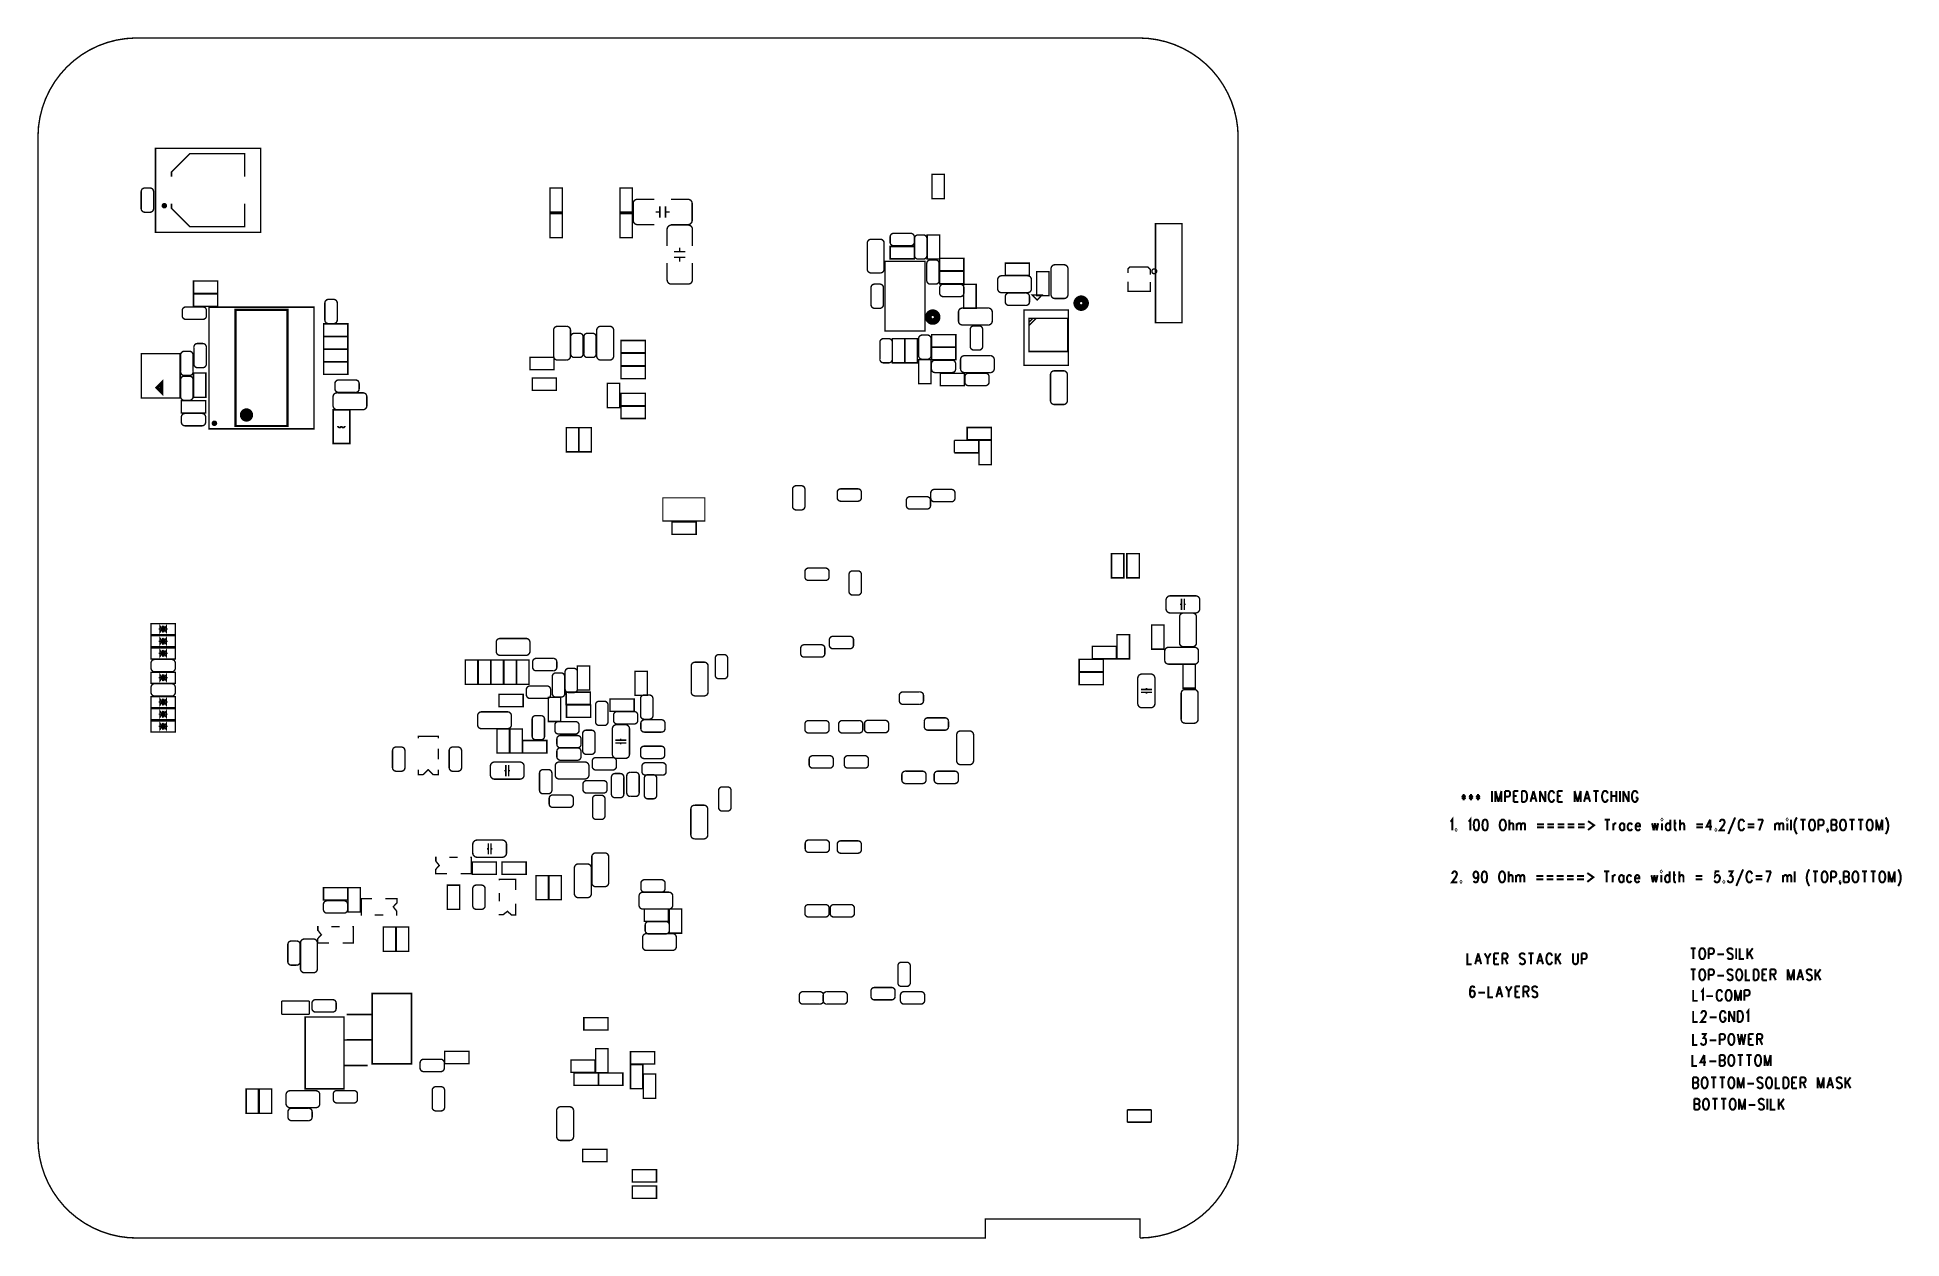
# Model space of a CAD drawing. Extents: x 25 to 194, y 25 to 134.
import ezdxf

# ---------------------------------------------------------------- set-up
doc = ezdxf.new("R2010")
doc.units = 0
doc.layers.add('SILKSCREENBOTTO', color=7, linetype='CONTINUOUS')

msp = doc.modelspace()

# ---------------------------------------------------------------- linework, layer by layer
at = {"layer": 'SILKSCREENBOTTO'}
for points, const_width in [([(34.196782, 133.89991, 0.4075863), (25.4, 125.026166)], 0.127), ([(133.89991, 124.916692, 0.4142136), (124.916692, 133.89991)], 0.127), ([(35.034982, 120.332246, 0.4144497), (34.730182, 120.001792)], 0.127), ([(35.847782, 120.001792, 0.414448), (35.542982, 120.332246)], 0.127), ([(34.730182, 118.478046, 0.4142136), (35.034982, 118.147846)], 0.127), ([(35.542982, 118.147846, 0.4142136), (35.847782, 118.478046)], 0.127), ([(79.58836, 119.314722, 0.4142136), (79.20736, 118.933722)], 0.127), ([(84.54136, 118.933722, 0.4142136), (84.16036, 119.314722)], 0.127), ([(79.20736, 117.409722, 0.4142136), (79.58836, 117.028722)], 0.127), ([(82.658458, 116.983256, 0.4142136), (82.277458, 116.602256)], 0.127), ([(84.16036, 117.028722, 0.4142136), (84.54136, 117.409722)], 0.127), ([(84.563458, 116.602256, 0.4142136), (84.182458, 116.983256)], 0.127), ([(100.702872, 115.703096, 0.4142253), (100.372418, 115.334796)], 0.127), ([(101.896418, 115.334796, 0.4139992), (101.565964, 115.703096)], 0.127), ([(102.770432, 116.235734, 0.4142136), (102.440232, 115.930934)], 0.127), ([(102.440232, 115.422934, 0.4142136), (102.770432, 115.118134)], 0.127), ([(104.624632, 115.930934, 0.4142264), (104.294178, 116.235734)], 0.127), ([(104.294178, 115.118134, 0.4142247), (104.624632, 115.422934)], 0.127), ([(104.950006, 116.093748, 0.4142136), (104.645206, 115.763548)], 0.127), ([(105.762806, 115.763548, 0.4142136), (105.458006, 116.093748)], 0.127), ([(100.372418, 113.023396, 0.4144251), (100.702872, 112.655096)], 0.127), ([(101.565964, 112.655096, 0.4142034), (101.896418, 113.023396)], 0.127), ([(104.645206, 114.239802, 0.4142247), (104.950006, 113.909348)], 0.127), ([(105.458006, 113.909348, 0.4142264), (105.762806, 114.239802)], 0.127), ([(106.057446, 113.829846, 0.4142136), (105.752646, 113.499646)], 0.127), ([(106.870246, 113.499646, 0.4139685), (106.565446, 113.829846)], 0.127), ([(117.31879, 113.393982, 0.4142034), (116.988336, 113.025682)], 0.127), ([(118.512336, 113.025682, 0.4142003), (118.181882, 113.393982)], 0.127), ([(82.277458, 112.030256, 0.4142136), (82.658458, 111.649256)], 0.127), ([(84.182458, 111.649256, 0.4142136), (84.563458, 112.030256)], 0.127), ([(101.017578, 111.64697, 0.4139831), (100.712778, 111.316516)], 0.127), ([(101.830378, 111.316516, 0.4142247), (101.525578, 111.64697)], 0.127), ([(105.752646, 111.975646, 0.4142136), (106.057446, 111.645446)], 0.127), ([(106.565446, 111.645446, 0.4139701), (106.870246, 111.975646)], 0.127), ([(107.249722, 111.633508, 0.4142136), (106.919522, 111.328708)], 0.127), ([(109.103922, 111.328708, 0.4144497), (108.773468, 111.633508)], 0.127), ([(112.531906, 112.399318, 0.4139992), (112.163606, 112.068864)], 0.127), ([(112.163606, 111.205772, 0.4140024), (112.531906, 110.875318)], 0.127), ([(115.211606, 112.068864, 0.4142034), (114.843306, 112.399318)], 0.127), ([(114.843306, 110.875318, 0.4142003), (115.211606, 111.205772)], 0.127), ([(38.774878, 109.578902, 0.4142063), (38.444424, 109.274102)], 0.127), ([(40.628824, 109.274102, 0.4139701), (40.298624, 109.578902)], 0.127), ([(51.639724, 110.261908, 0.4144497), (51.334924, 109.931454)], 0.127), ([(52.452524, 109.931454, 0.414448), (52.147724, 110.261908)], 0.127), ([(100.712778, 109.79277, 0.4139685), (101.017578, 109.46257)], 0.127), ([(101.525578, 109.46257, 0.4142136), (101.830378, 109.79277)], 0.127), ([(106.919522, 110.820708, 0.4142136), (107.249722, 110.515908)], 0.127), ([(108.773468, 110.515908, 0.414448), (109.103922, 110.820708)], 0.127), ([(113.1824, 110.83925, 0.4139685), (112.8522, 110.53445)], 0.127), ([(112.8522, 110.02645, 0.4142136), (113.1824, 109.72165)], 0.127), ([(115.0366, 110.53445, 0.414208), (114.706146, 110.83925)], 0.127), ([(114.706146, 109.72165, 0.414448), (115.0366, 110.02645)], 0.127), ([(116.988336, 110.714282, 0.4139992), (117.31879, 110.345982)], 0.127), ([(118.181882, 110.345982, 0.4140024), (118.512336, 110.714282)], 0.127), ([(38.444424, 108.766102, 0.4144497), (38.774878, 108.461302)], 0.127), ([(40.298624, 108.461302, 0.4142136), (40.628824, 108.766102)], 0.127), ([(51.334924, 108.407708, 0.4142136), (51.639724, 108.077508)], 0.127), ([(52.147724, 108.077508, 0.4142136), (52.452524, 108.407708)], 0.127), ([(72.346566, 107.831128, 0.4144399), (72.016112, 107.462574)], 0.127), ([(73.540112, 107.462574, 0.4142136), (73.209658, 107.831128)], 0.127), ([(76.246228, 107.831128, 0.4144399), (75.915774, 107.462574)], 0.127), ([(77.439774, 107.462574, 0.4142136), (77.10932, 107.831128)], 0.127), ([(108.98886, 109.478318, 0.4142255), (108.62056, 109.147864)], 0.127), ([(108.62056, 108.284772, 0.4140024), (108.98886, 107.954318)], 0.127), ([(109.98962, 107.870752, 0.4142136), (109.68482, 107.540552)], 0.127), ([(110.80242, 107.540552, 0.4142136), (110.49762, 107.870752)], 0.127), ([(111.66856, 109.147864, 0.4142034), (111.30026, 109.478318)], 0.127), ([(111.30026, 107.954318, 0.4142003), (111.66856, 108.284772)], 0.127), ([(39.80307, 106.275124, 0.4142136), (39.49827, 105.944924)], 0.127), ([(40.61587, 105.944924, 0.4142136), (40.31107, 106.275124)], 0.127), ([(73.867264, 107.199176, 0.4142136), (73.562464, 106.868976)], 0.127), ([(74.680064, 106.868976, 0.4142136), (74.375264, 107.199176)], 0.127), ([(75.050904, 107.199176, 0.4139701), (74.746104, 106.868976)], 0.127), ([(75.863704, 106.868976, 0.4142136), (75.558904, 107.199176)], 0.127), ([(101.821234, 106.714798, 0.4139701), (101.516434, 106.384598)], 0.127), ([(102.634034, 106.384598, 0.4142136), (102.329234, 106.714798)], 0.127), ([(105.32237, 107.039156, 0.4142136), (105.01757, 106.708956)], 0.127), ([(106.13517, 106.708956, 0.4142136), (105.83037, 107.039156)], 0.127), ([(38.604698, 105.570782, 0.4142136), (38.299898, 105.240582)], 0.127), ([(39.417498, 105.240582, 0.4142136), (39.112698, 105.570782)], 0.127), ([(72.016112, 105.151174, 0.4142255), (72.346566, 104.782874)], 0.127), ([(73.209658, 104.782874, 0.4140024), (73.540112, 105.151174)], 0.127), ([(73.562464, 105.34523, 0.414448), (73.867264, 105.014776)], 0.127), ([(74.375264, 105.014776, 0.4144497), (74.680064, 105.34523)], 0.127), ([(74.746104, 105.34523, 0.4142063), (75.050904, 105.014776)], 0.127), ([(75.558904, 105.014776, 0.4144497), (75.863704, 105.34523)], 0.127), ([(75.915774, 105.151174, 0.4142255), (76.246228, 104.782874)], 0.127), ([(77.10932, 104.782874, 0.4140024), (77.439774, 105.151174)], 0.127), ([(101.516434, 104.860852, 0.4142063), (101.821234, 104.530398)], 0.127), ([(102.329234, 104.530398, 0.4144497), (102.634034, 104.860852)], 0.127), ([(105.01757, 105.18521, 0.414448), (105.32237, 104.854756)], 0.127), ([(105.83037, 104.854756, 0.4144497), (106.13517, 105.18521)], 0.127), ([(106.505502, 104.768904, 0.4139795), (106.175048, 104.464104)], 0.127), ([(108.359448, 104.464104, 0.4139701), (108.029248, 104.768904)], 0.127), ([(109.170978, 105.172764, 0.4142003), (108.802678, 104.84231)], 0.127), ([(109.68482, 106.016806, 0.4142247), (109.98962, 105.686352)], 0.127), ([(110.49762, 105.686352, 0.4142264), (110.80242, 106.016806)], 0.127), ([(111.850678, 104.84231, 0.4140024), (111.482378, 105.172764)], 0.127), ([(38.299898, 103.716836, 0.4142247), (38.604698, 103.386382)], 0.127), ([(38.604698, 103.325422, 0.4142136), (38.299898, 102.995222)], 0.127), ([(39.112698, 103.386382, 0.4142264), (39.417498, 103.716836)], 0.127), ([(39.417498, 102.995222, 0.4142136), (39.112698, 103.325422)], 0.127), ([(39.49827, 104.421178, 0.414448), (39.80307, 104.090724)], 0.127), ([(40.31107, 104.090724, 0.4144497), (40.61587, 104.421178)], 0.127), ([(52.579016, 102.976426, 0.4142136), (52.248816, 102.671626)], 0.127), ([(54.433216, 102.671626, 0.4142136), (54.103016, 102.976426)], 0.127), ([(106.175048, 103.956104, 0.4142264), (106.505502, 103.651304)], 0.127), ([(108.029248, 103.651304, 0.4142136), (108.359448, 103.956104)], 0.127), ([(108.802678, 103.979218, 0.4144265), (109.170978, 103.648764)], 0.127), ([(109.526832, 103.586788, 0.4142247), (109.196378, 103.281988)], 0.127), ([(109.196378, 102.773988, 0.4142264), (109.526832, 102.469188)], 0.127), ([(111.380778, 103.281988, 0.4142136), (111.050578, 103.586788)], 0.127), ([(111.050578, 102.469188, 0.4142136), (111.380778, 102.773988)], 0.127), ([(111.482378, 103.648764, 0.4142255), (111.850678, 103.979218)], 0.127), ([(117.268498, 103.808784, 0.4142253), (116.938044, 103.440484)], 0.127), ([(118.462044, 103.440484, 0.4139992), (118.13159, 103.808784)], 0.127), ([(38.299898, 101.471476, 0.4142247), (38.604698, 101.141022)], 0.127), ([(39.112698, 101.141022, 0.4142264), (39.417498, 101.471476)], 0.127), ([(52.448714, 101.818694, 0.4142003), (52.080414, 101.48824)], 0.127), ([(52.248816, 102.163626, 0.4142136), (52.579016, 101.858826)], 0.127), ([(54.103016, 101.858826, 0.4142136), (54.433216, 102.163626)], 0.127), ([(55.128414, 101.48824, 0.4140024), (54.760114, 101.818694)], 0.127), ([(116.938044, 101.129084, 0.4144383), (117.268498, 100.76053)], 0.127), ([(118.13159, 100.76053, 0.4142136), (118.462044, 101.129084)], 0.127), ([(38.697408, 99.952048, 0.4142136), (38.367208, 99.647248)], 0.127), ([(40.551608, 99.647248, 0.4144497), (40.221154, 99.952048)], 0.127), ([(52.080414, 100.625148, 0.4144265), (52.448714, 100.294694)], 0.127), ([(54.760114, 100.294694, 0.4142255), (55.128414, 100.625148)], 0.127), ([(38.367208, 99.139248, 0.4139701), (38.697408, 98.834448)], 0.127), ([(40.221154, 98.834448, 0.4142063), (40.551608, 99.139248)], 0.127), ([(52.509928, 98.830892, 1), (52.814728, 98.830892)], 0.1524), ([(52.834286, 98.830892, 1), (53.145182, 98.830892)], 0.1524), ([(93.922596, 93.41485, 0.4142136), (93.617796, 93.08465)], 0.127), ([(94.735396, 93.08465, 0.4142136), (94.430596, 93.41485)], 0.127), ([(97.98685, 93.13545, 0.414448), (97.656396, 92.83065)], 0.127), ([(99.840796, 92.83065, 0.4142136), (99.510596, 93.13545)], 0.127), ([(106.44505, 93.08465, 0.414448), (106.114596, 92.77985)], 0.127), ([(108.298996, 92.77985, 0.4142136), (107.968796, 93.08465)], 0.127), ([(93.617796, 91.56065, 0.4142136), (93.922596, 91.23045)], 0.127), ([(94.430596, 91.23045, 0.4142136), (94.735396, 91.56065)], 0.127), ([(97.656396, 92.32265, 0.4144497), (97.98685, 92.01785)], 0.127), ([(99.510596, 92.01785, 0.4142136), (99.840796, 92.32265)], 0.127), ([(104.23525, 92.42425, 0.414448), (103.904796, 92.11945)], 0.127), ([(103.904796, 91.61145, 0.4144497), (104.23525, 91.30665)], 0.127), ([(106.089196, 92.11945, 0.4142136), (105.758996, 92.42425)], 0.127), ([(105.758996, 91.30665, 0.4142136), (106.089196, 91.61145)], 0.127), ([(106.114596, 92.27185, 0.4144497), (106.44505, 91.96705)], 0.127), ([(107.968796, 91.96705, 0.4142136), (108.298996, 92.27185)], 0.127), ([(95.06585, 85.97265, 0.414448), (94.735396, 85.66785)], 0.127), ([(96.919796, 85.66785, 0.4142136), (96.589596, 85.97265)], 0.127), ([(94.735396, 85.15985, 0.4144497), (95.06585, 84.85505)], 0.127), ([(96.589596, 84.85505, 0.4142136), (96.919796, 85.15985)], 0.127), ([(99.027996, 85.71865, 0.4142136), (98.723196, 85.38845)], 0.127), ([(99.840796, 85.38845, 0.4142136), (99.535996, 85.71865)], 0.127), ([(98.723196, 83.86445, 0.4142136), (99.027996, 83.53425)], 0.127), ([(99.535996, 83.53425, 0.4142136), (99.840796, 83.86445)], 0.127), ([(127.765302, 83.463892, 0.4142136), (127.384302, 83.082892)], 0.127), ([(130.432302, 83.082892, 0.4142136), (130.051302, 83.463892)], 0.127), ([(127.384302, 82.295492, 0.4142136), (127.765302, 81.914492)], 0.127), ([(128.93675, 81.905094, 0.4140024), (128.606296, 81.536794)], 0.127), ([(130.130296, 81.536794, 0.4142255), (129.799842, 81.905094)], 0.127), ([(130.051302, 81.914492, 0.4142136), (130.432302, 82.295492)], 0.127), ([(67.194684, 79.607664, 0.4142003), (66.826384, 79.27721)], 0.127), ([(69.874384, 79.27721, 0.4140024), (69.506084, 79.607664)], 0.127), ([(97.27565, 79.80045, 0.414448), (96.945196, 79.49565)], 0.127), ([(99.129596, 79.49565, 0.4142136), (98.799396, 79.80045)], 0.127), ([(128.606296, 79.225394, 0.4142003), (128.93675, 78.857094)], 0.127), ([(129.799842, 78.857094, 0.4144265), (130.130296, 79.225394)], 0.127), ([(35.955478, 77.710538, 0.4142247), (35.625024, 77.405738)], 0.127), ([(37.809424, 77.405738, 0.4142136), (37.479224, 77.710538)], 0.127), ([(66.826384, 78.414118, 0.4142034), (67.194684, 78.083664)], 0.127), ([(69.506084, 78.083664, 0.4139992), (69.874384, 78.414118)], 0.127), ([(70.45071, 77.806042, 0.4142136), (70.12051, 77.501242)], 0.127), ([(72.30491, 77.501242, 0.4144497), (71.974456, 77.806042)], 0.127), ([(86.937596, 78.14945, 0.4142136), (86.632796, 77.81925)], 0.127), ([(87.750396, 77.81925, 0.4142136), (87.445596, 78.14945)], 0.127), ([(94.68485, 79.03845, 0.414448), (94.354396, 78.73365)], 0.127), ([(94.354396, 78.22565, 0.4144497), (94.68485, 77.92085)], 0.127), ([(96.538796, 78.73365, 0.4142136), (96.208596, 79.03845)], 0.127), ([(96.208596, 77.92085, 0.4142136), (96.538796, 78.22565)], 0.127), ([(96.945196, 78.98765, 0.4144497), (97.27565, 78.68285)], 0.127), ([(98.799396, 78.68285, 0.4142136), (99.129596, 78.98765)], 0.127), ([(127.63373, 78.810358, 0.4142003), (127.26543, 78.479904)], 0.127), ([(127.26543, 77.616812, 0.4144265), (127.63373, 77.286358)], 0.127), ([(130.31343, 78.479904, 0.4140024), (129.94513, 78.810358)], 0.127), ([(129.94513, 77.286358, 0.4142255), (130.31343, 77.616812)], 0.127), ([(35.625024, 76.897738, 0.4142264), (35.955478, 76.592938)], 0.127), ([(37.479224, 76.592938, 0.4142136), (37.809424, 76.897738)], 0.127), ([(70.12051, 76.993242, 0.4139701), (70.45071, 76.688442)], 0.127), ([(72.20458, 76.491592, 0.414208), (71.89978, 76.161138)], 0.127), ([(71.974456, 76.688442, 0.4142063), (72.30491, 76.993242)], 0.127), ([(73.01738, 76.161138, 0.414448), (72.71258, 76.491592)], 0.127), ([(73.35901, 76.90358, 0.4144497), (73.05421, 76.573126)], 0.127), ([(74.17181, 76.573126, 0.414448), (73.86701, 76.90358)], 0.127), ([(84.786724, 77.464412, 0.4140024), (84.45627, 77.096112)], 0.127), ([(85.98027, 77.096112, 0.4142255), (85.649816, 77.464412)], 0.127), ([(86.632796, 76.29525, 0.4142136), (86.937596, 75.96505)], 0.127), ([(87.445596, 75.96505, 0.4142136), (87.750396, 76.29525)], 0.127), ([(125.2093, 76.392024, 0.4142136), (124.8283, 76.011024)], 0.127), ([(126.3777, 76.011024, 0.4142136), (125.9967, 76.392024)], 0.127), ([(35.955478, 75.515216, 0.4139795), (35.625024, 75.210416)], 0.127), ([(35.625024, 74.702416, 0.4142264), (35.955478, 74.397616)], 0.127), ([(37.809424, 75.210416, 0.4139701), (37.479224, 75.515216)], 0.127), ([(37.479224, 74.397616, 0.4142136), (37.809424, 74.702416)], 0.127), ([(69.885052, 75.30846, 0.4142136), (69.554852, 75.00366)], 0.127), ([(69.554852, 74.49566, 0.4142136), (69.885052, 74.19086)], 0.127), ([(71.739252, 75.00366, 0.4144497), (71.408798, 75.30846)], 0.127), ([(71.408798, 74.19086, 0.414448), (71.739252, 74.49566)], 0.127), ([(71.89978, 74.637392, 0.4139685), (72.20458, 74.307192)], 0.127), ([(72.71258, 74.307192, 0.4142136), (73.01738, 74.637392)], 0.127), ([(73.05421, 75.04938, 0.4142136), (73.35901, 74.71918)], 0.127), ([(73.86701, 74.71918, 0.4142136), (74.17181, 75.04938)], 0.127), ([(80.181196, 74.49185, 0.4142136), (79.876396, 74.16165)], 0.127), ([(80.993996, 74.16165, 0.4142136), (80.689196, 74.49185)], 0.127), ([(84.45627, 74.784712, 0.4142003), (84.786724, 74.416412)], 0.127), ([(85.649816, 74.416412, 0.4144265), (85.98027, 74.784712)], 0.127), ([(103.60025, 74.77125, 0.414448), (103.269796, 74.46645)], 0.127), ([(105.454196, 74.46645, 0.4142136), (105.123996, 74.77125)], 0.127), ([(129.083816, 74.994008, 0.4142253), (128.753362, 74.625708)], 0.127), ([(130.277362, 74.625708, 0.4139992), (129.946908, 74.994008)], 0.127), ([(65.516506, 72.974454, 0.4142136), (65.148206, 72.643746)], 0.127), ([(68.19646, 72.643746, 0.4142136), (67.82816, 72.974454)], 0.127), ([(70.381622, 72.6313, 0.4142264), (70.076822, 72.300846)], 0.127), ([(71.194422, 72.300846, 0.4142247), (70.889622, 72.6313)], 0.127), ([(76.11491, 73.92924, 0.414208), (75.81011, 73.598786)], 0.127), ([(76.92771, 73.598786, 0.414448), (76.62291, 73.92924)], 0.127), ([(77.76845, 72.99325, 0.414448), (77.437996, 72.68845)], 0.127), ([(79.622396, 72.68845, 0.4142136), (79.292196, 72.99325)], 0.127), ([(79.876396, 72.63765, 0.4142136), (80.181196, 72.30745)], 0.127), ([(80.689196, 72.30745, 0.4142136), (80.993996, 72.63765)], 0.127), ([(103.269796, 73.95845, 0.4144497), (103.60025, 73.65365)], 0.127), ([(105.123996, 73.65365, 0.4142136), (105.454196, 73.95845)], 0.127), ([(105.86085, 72.43445, 0.414448), (105.530396, 72.12965)], 0.127), ([(107.714796, 72.12965, 0.4142136), (107.384596, 72.43445)], 0.127), ([(124.8283, 73.725024, 0.4142136), (125.2093, 73.344024)], 0.127), ([(125.9967, 73.344024, 0.4142136), (126.3777, 73.725024)], 0.127), ([(65.148206, 71.780908, 0.4144399), (65.51676, 71.450454)], 0.127), ([(67.82816, 71.450454, 0.4142255), (68.19646, 71.780908)], 0.127), ([(70.076822, 70.7771, 0.4142136), (70.381622, 70.4469)], 0.127), ([(70.889622, 70.4469, 0.4142136), (71.194422, 70.7771)], 0.127), ([(72.45985, 72.09155, 0.414448), (72.129396, 71.78675)], 0.127), ([(72.129396, 71.27875, 0.4144497), (72.45985, 70.97395)], 0.127), ([(72.63765, 70.83425, 0.414448), (72.307196, 70.52945)], 0.127), ([(74.313796, 71.78675, 0.4142136), (73.983596, 72.09155)], 0.127), ([(73.983596, 70.97395, 0.4142136), (74.313796, 71.27875)], 0.127), ([(74.491596, 70.52945, 0.4142136), (74.161396, 70.83425)], 0.127), ([(74.948796, 71.31685, 0.4142136), (74.643996, 70.98665)], 0.127), ([(75.761596, 70.98665, 0.4142136), (75.456796, 71.31685)], 0.127), ([(75.81011, 72.07504, 0.4139685), (76.11491, 71.74484)], 0.127), ([(76.62291, 71.74484, 0.4142136), (76.92771, 72.07504)], 0.127), ([(77.708252, 71.812658, 0.4142136), (77.327252, 71.431658)], 0.127), ([(77.437996, 72.18045, 0.4144497), (77.76845, 71.87565)], 0.127), ([(78.876652, 71.431658, 0.4142136), (78.495652, 71.812658)], 0.127), ([(79.292196, 71.87565, 0.4142136), (79.622396, 72.18045)], 0.127), ([(80.23225, 72.25665, 0.414448), (79.901796, 71.95185)], 0.127), ([(79.901796, 71.44385, 0.4144497), (80.23225, 71.13905)], 0.127), ([(82.086196, 71.95185, 0.4142136), (81.755996, 72.25665)], 0.127), ([(81.755996, 71.13905, 0.4142136), (82.086196, 71.44385)], 0.127), ([(95.06585, 72.18045, 0.414448), (94.735396, 71.87565)], 0.127), ([(94.735396, 71.36765, 0.4144497), (95.06585, 71.06285)], 0.127), ([(96.919796, 71.87565, 0.4142136), (96.589596, 72.18045)], 0.127), ([(96.589596, 71.06285, 0.4142136), (96.919796, 71.36765)], 0.127), ([(98.11385, 72.18045, 0.414448), (97.783396, 71.87565)], 0.127), ([(97.783396, 71.36765, 0.4144497), (98.11385, 71.06285)], 0.127), ([(99.967796, 71.87565, 0.4142136), (99.637596, 72.18045)], 0.127), ([(99.637596, 71.06285, 0.4142136), (99.967796, 71.36765)], 0.127), ([(100.45065, 72.20585, 0.414448), (100.120196, 71.90105)], 0.127), ([(100.120196, 71.39305, 0.4144497), (100.45065, 71.08825)], 0.127), ([(102.304596, 71.90105, 0.4142136), (101.974396, 72.20585)], 0.127), ([(101.974396, 71.08825, 0.4142136), (102.304596, 71.39305)], 0.127), ([(105.530396, 71.62165, 0.4144497), (105.86085, 71.31685)], 0.127), ([(107.384596, 71.31685, 0.4142136), (107.714796, 71.62165)], 0.127), ([(108.786422, 71.244968, 0.4142034), (108.455968, 70.876668)], 0.127), ([(109.979968, 70.876668, 0.4144251), (109.649514, 71.244968)], 0.127), ([(128.753362, 72.314308, 0.4144251), (129.083816, 71.946008)], 0.127), ([(129.946908, 71.946008, 0.4142034), (130.277362, 72.314308)], 0.127), ([(57.757314, 69.79031, 0.4142264), (57.452514, 69.459856)], 0.127), ([(58.570114, 69.459856, 0.4142247), (58.265314, 69.79031)], 0.127), ([(62.878716, 69.78777, 0.4142136), (62.573916, 69.45757)], 0.127), ([(63.691516, 69.45757, 0.4142136), (63.386716, 69.78777)], 0.127), ([(72.307196, 70.02145, 0.4144497), (72.63765, 69.71665)], 0.127), ([(72.63765, 69.71665, 0.414448), (72.307196, 69.41185)], 0.127), ([(74.161396, 69.71665, 0.4142136), (74.491596, 70.02145)], 0.127), ([(74.491596, 69.41185, 0.4142136), (74.161396, 69.71665)], 0.127), ([(74.643996, 69.46265, 0.4142136), (74.948796, 69.13245)], 0.127), ([(75.456796, 69.13245, 0.4142136), (75.761596, 69.46265)], 0.127), ([(77.327252, 69.145658, 0.4142136), (77.708252, 68.764658)], 0.127), ([(78.495652, 68.764658, 0.4142136), (78.876652, 69.145658)], 0.127), ([(80.20685, 69.86905, 0.414448), (79.876396, 69.56425)], 0.127), ([(79.876396, 69.05625, 0.4144497), (80.20685, 68.75145)], 0.127), ([(82.060796, 69.56425, 0.4142136), (81.730596, 69.86905)], 0.127), ([(81.730596, 68.75145, 0.4142136), (82.060796, 69.05625)], 0.127), ([(57.452514, 67.93611, 0.4142136), (57.757314, 67.60591)], 0.127), ([(58.265314, 67.60591, 0.4142136), (58.570114, 67.93611)], 0.127), ([(62.573916, 67.933824, 0.4142247), (62.878716, 67.60337)], 0.127), ([(63.386716, 67.60337, 0.4142264), (63.691516, 67.933824)], 0.127), ([(66.681604, 68.435474, 0.4142136), (66.300604, 68.054474)], 0.127), ([(69.348604, 68.054474, 0.4142136), (68.967604, 68.435474)], 0.127), ([(71.046086, 67.750944, 0.4144497), (70.741286, 67.42049)], 0.127), ([(71.858886, 67.42049, 0.4142063), (71.554086, 67.750944)], 0.127), ([(72.527668, 68.432426, 0.4142003), (72.159368, 68.101972)], 0.127), ([(72.307196, 68.90385, 0.4144497), (72.63765, 68.59905)], 0.127), ([(74.161396, 68.59905, 0.4142136), (74.491596, 68.90385)], 0.127), ([(75.207368, 68.101972, 0.4140024), (74.839068, 68.432426)], 0.127), ([(75.83805, 68.836794, 0.414448), (75.507596, 68.531994)], 0.127), ([(75.507596, 68.023994, 0.4144497), (75.83805, 67.719194)], 0.127), ([(77.54874, 67.395598, 0.4144497), (77.24394, 67.065144)], 0.127), ([(77.691996, 68.531994, 0.4142136), (77.361796, 68.836794)], 0.127), ([(77.361796, 67.719194, 0.4142136), (77.691996, 68.023994)], 0.127), ([(78.36154, 67.065144, 0.4142063), (78.05674, 67.395598)], 0.127), ([(78.936596, 67.50685, 0.4142136), (78.631796, 67.17665)], 0.127), ([(79.749396, 67.17665, 0.4142136), (79.444596, 67.50685)], 0.127), ([(80.33385, 68.37045, 0.414448), (80.003396, 68.06565)], 0.127), ([(80.003396, 67.55765, 0.4144497), (80.33385, 67.25285)], 0.127), ([(82.187796, 68.06565, 0.4142136), (81.857596, 68.37045)], 0.127), ([(81.857596, 67.25285, 0.4142136), (82.187796, 67.55765)], 0.127), ([(95.44685, 69.00545, 0.414448), (95.116396, 68.70065)], 0.127), ([(95.116396, 68.19265, 0.4144497), (95.44685, 67.88785)], 0.127), ([(97.300796, 68.70065, 0.4142136), (96.970596, 69.00545)], 0.127), ([(96.970596, 67.88785, 0.4142136), (97.300796, 68.19265)], 0.127), ([(98.62185, 69.00545, 0.414448), (98.291396, 68.70065)], 0.127), ([(98.291396, 68.19265, 0.4144497), (98.62185, 67.88785)], 0.127), ([(100.475796, 68.70065, 0.4142136), (100.145596, 69.00545)], 0.127), ([(100.145596, 67.88785, 0.4142136), (100.475796, 68.19265)], 0.127), ([(103.82885, 67.60845, 0.414448), (103.498396, 67.30365)], 0.127), ([(105.682796, 67.30365, 0.4142136), (105.352596, 67.60845)], 0.127), ([(106.74985, 67.60845, 0.414448), (106.419396, 67.30365)], 0.127), ([(108.603796, 67.30365, 0.4142136), (108.273596, 67.60845)], 0.127), ([(108.455968, 68.565268, 0.4139992), (108.786422, 68.196968)], 0.127), ([(109.649514, 68.196968, 0.4142253), (109.979968, 68.565268)], 0.127), ([(66.300604, 67.267074, 0.4142136), (66.681604, 66.886074)], 0.127), ([(68.967604, 66.886074, 0.4142136), (69.348604, 67.267074)], 0.127), ([(70.741286, 65.896744, 0.4142136), (71.046086, 65.566544)], 0.127), ([(71.554086, 65.566544, 0.4139701), (71.858886, 65.896744)], 0.127), ([(72.159368, 67.23888, 0.4144265), (72.527668, 66.908426)], 0.127), ([(74.998326, 66.751454, 0.4142136), (74.668126, 66.446654)], 0.127), ([(74.668126, 65.938654, 0.4142136), (74.998326, 65.633854)], 0.127), ([(74.839068, 66.908426, 0.4142255), (75.207368, 67.23888)], 0.127), ([(76.852526, 66.446654, 0.4142136), (76.522326, 66.751454)], 0.127), ([(76.522326, 65.633854, 0.4142136), (76.852526, 65.938654)], 0.127), ([(80.522572, 67.29222, 0.4139701), (80.217772, 66.96202)], 0.127), ([(81.335372, 66.96202, 0.4142136), (81.030572, 67.29222)], 0.127), ([(87.242396, 66.18605, 0.4142136), (86.937596, 65.85585)], 0.127), ([(88.055196, 65.85585, 0.4142136), (87.750396, 66.18605)], 0.127), ([(103.498396, 66.79565, 0.4144497), (103.82885, 66.49085)], 0.127), ([(105.352596, 66.49085, 0.4142136), (105.682796, 66.79565)], 0.127), ([(106.419396, 66.79565, 0.4144497), (106.74985, 66.49085)], 0.127), ([(108.273596, 66.49085, 0.4142136), (108.603796, 66.79565)], 0.127), ([(71.942706, 65.45453, 0.4142136), (71.612506, 65.14973)], 0.127), ([(71.612506, 64.64173, 0.4142136), (71.942706, 64.33693)], 0.127), ([(73.796906, 65.14973, 0.4144497), (73.466452, 65.45453)], 0.127), ([(73.466452, 64.33693, 0.414448), (73.796906, 64.64173)], 0.127), ([(75.845416, 65.430146, 0.4142136), (75.540616, 65.099946)], 0.127), ([(76.658216, 65.099946, 0.4139685), (76.353416, 65.430146)], 0.127), ([(77.24394, 65.541398, 0.4142136), (77.54874, 65.211198)], 0.127), ([(78.05674, 65.211198, 0.4139701), (78.36154, 65.541398)], 0.127), ([(78.631796, 65.65265, 0.4142136), (78.936596, 65.32245)], 0.127), ([(79.444596, 65.32245, 0.4142136), (79.749396, 65.65265)], 0.127), ([(80.217772, 65.43802, 0.4139685), (80.522572, 65.10782)], 0.127), ([(81.030572, 65.10782, 0.4142136), (81.335372, 65.43802)], 0.127), ([(84.75345, 64.53505, 0.4142034), (84.422996, 64.16675)], 0.127), ([(85.946996, 64.16675, 0.4144251), (85.616542, 64.53505)], 0.127), ([(86.937596, 64.33185, 0.4142136), (87.242396, 64.00165)], 0.127), ([(87.750396, 64.00165, 0.4142136), (88.055196, 64.33185)], 0.127), ([(75.540616, 63.5762, 0.414448), (75.845416, 63.245746)], 0.127), ([(76.353416, 63.245746, 0.414208), (76.658216, 63.5762)], 0.127), ([(65.089786, 61.376814, 0.4142136), (64.708786, 60.995814)], 0.127), ([(67.756786, 60.995814, 0.4142136), (67.375786, 61.376814)], 0.127), ([(84.422996, 61.85535, 0.4139992), (84.75345, 61.48705)], 0.127), ([(85.616542, 61.48705, 0.4142253), (85.946996, 61.85535)], 0.127), ([(95.09125, 61.38545, 0.414448), (94.760796, 61.08065)], 0.127), ([(96.945196, 61.08065, 0.4142136), (96.614996, 61.38545)], 0.127), ([(97.98685, 61.30925, 0.414448), (97.656396, 61.00445)], 0.127), ([(99.840796, 61.00445, 0.4142136), (99.510596, 61.30925)], 0.127), ([(64.708786, 60.208414, 0.4142136), (65.089786, 59.827414)], 0.127), ([(67.375786, 59.827414, 0.4142136), (67.756786, 60.208414)], 0.127), ([(74.227182, 59.219338, 0.4142253), (73.896728, 58.851038)], 0.127), ([(75.420728, 58.851038, 0.4139992), (75.090274, 59.219338)], 0.127), ([(75.798426, 60.215018, 0.4140024), (75.467972, 59.846718)], 0.127), ([(76.991972, 59.846718, 0.4142255), (76.661518, 60.215018)], 0.127), ([(94.760796, 60.57265, 0.4144497), (95.09125, 60.26785)], 0.127), ([(96.614996, 60.26785, 0.4142136), (96.945196, 60.57265)], 0.127), ([(97.656396, 60.49645, 0.4144497), (97.98685, 60.19165)], 0.127), ([(99.510596, 60.19165, 0.4142136), (99.840796, 60.49645)], 0.127), ([(65.009014, 57.30621, 0.4142136), (64.704214, 56.97601)], 0.127), ([(65.821814, 56.97601, 0.4142136), (65.517014, 57.30621)], 0.127), ([(75.467972, 57.535318, 0.4142003), (75.798426, 57.167018)], 0.127), ([(76.661518, 57.167018, 0.4144265), (76.991972, 57.535318)], 0.127), ([(80.240124, 57.792874, 0.4139685), (79.909924, 57.488074)], 0.127), ([(82.094324, 57.488074, 0.4139831), (81.76387, 57.792874)], 0.127), ([(51.537108, 55.892192, 0.4142136), (51.206908, 55.587392)], 0.127), ([(53.391308, 55.587392, 0.4142264), (53.060854, 55.892192)], 0.127), ([(73.896728, 56.539638, 0.4144251), (74.227182, 56.171338)], 0.127), ([(75.090274, 56.171338, 0.4142034), (75.420728, 56.539638)], 0.127), ([(80.107028, 56.666638, 0.4144251), (79.738728, 56.336184)], 0.127), ([(79.909924, 56.980074, 0.4142136), (80.240124, 56.675274)], 0.127), ([(81.76387, 56.675274, 0.4142247), (82.094324, 56.980074)], 0.127), ([(82.786728, 56.336184, 0.4142253), (82.418428, 56.666638)], 0.127), ([(51.206908, 55.079392, 0.4142136), (51.537108, 54.774592)], 0.127), ([(53.060854, 54.774592, 0.4142247), (53.391308, 55.079392)], 0.127), ([(64.704214, 55.45201, 0.4142136), (65.009014, 55.12181)], 0.127), ([(65.517014, 55.12181, 0.4142136), (65.821814, 55.45201)], 0.127), ([(79.738728, 55.473092, 0.4142034), (80.107028, 55.142638)], 0.127), ([(80.623664, 54.014878, 0.4139685), (80.293464, 53.710078)], 0.127), ([(82.477864, 53.710078, 0.4139701), (82.147664, 54.014878)], 0.127), ([(82.418428, 55.142638, 0.4139992), (82.786728, 55.473092)], 0.127), ([(95.06585, 55.54345, 0.414448), (94.735396, 55.23865)], 0.127), ([(94.735396, 54.73065, 0.4144497), (95.06585, 54.42585)], 0.127), ([(96.919796, 55.23865, 0.4142136), (96.589596, 55.54345)], 0.127), ([(96.589596, 54.42585, 0.4142136), (96.919796, 54.73065)], 0.127), ([(97.35185, 55.54345, 0.414448), (97.021396, 55.23865)], 0.127), ([(97.021396, 54.73065, 0.4144497), (97.35185, 54.42585)], 0.127), ([(99.205796, 55.23865, 0.4142136), (98.875596, 55.54345)], 0.127), ([(98.875596, 54.42585, 0.4142136), (99.205796, 54.73065)], 0.127), ([(48.292004, 52.253134, 0.4142136), (47.987204, 51.922934)], 0.127), ([(49.104804, 51.922934, 0.4142136), (48.800004, 52.253134)], 0.127), ([(49.462182, 52.432966, 0.4144265), (49.131728, 52.064666)], 0.127), ([(50.655728, 52.064666, 0.4142003), (50.325274, 52.432966)], 0.127), ([(80.429862, 52.923694, 0.4139992), (80.061562, 52.59324)], 0.127), ([(80.293464, 53.202078, 0.4142136), (80.623664, 52.897278)], 0.127), ([(82.147664, 52.897278, 0.4142136), (82.477864, 53.202078)], 0.127), ([(83.109562, 52.59324, 0.4142034), (82.741262, 52.923694)], 0.127), ([(80.061562, 51.730148, 0.4142253), (80.429862, 51.399694)], 0.127), ([(82.741262, 51.399694, 0.4144251), (83.109562, 51.730148)], 0.127), ([(47.987204, 50.399188, 0.414448), (48.292004, 50.068734)], 0.127), ([(48.800004, 50.068734, 0.4144497), (49.104804, 50.399188)], 0.127), ([(49.131728, 49.753266, 0.4142255), (49.462182, 49.384966)], 0.127), ([(50.325274, 49.384966, 0.4140024), (50.655728, 49.753266)], 0.127), ([(103.447596, 50.33645, 0.4142136), (103.142796, 50.00625)], 0.127), ([(104.260396, 50.00625, 0.4142136), (103.955596, 50.33645)], 0.127), ([(94.55785, 47.66945, 0.414448), (94.227396, 47.36465)], 0.127), ([(96.411796, 47.36465, 0.4142136), (96.081596, 47.66945)], 0.127), ([(96.71685, 47.66945, 0.414448), (96.386396, 47.36465)], 0.127), ([(98.570796, 47.36465, 0.4142136), (98.240596, 47.66945)], 0.127), ([(101.03485, 48.05045, 0.414448), (100.704396, 47.74565)], 0.127), ([(100.704396, 47.23765, 0.4144497), (101.03485, 46.93285)], 0.127), ([(102.888796, 47.74565, 0.4142136), (102.558596, 48.05045)], 0.127), ([(102.558596, 46.93285, 0.4142136), (102.888796, 47.23765)], 0.127), ([(103.142796, 48.48225, 0.4142136), (103.447596, 48.15205)], 0.127), ([(103.70185, 47.66945, 0.414448), (103.371396, 47.36465)], 0.127), ([(103.955596, 48.15205, 0.4142136), (104.260396, 48.48225)], 0.127), ([(105.555796, 47.36465, 0.4142136), (105.225596, 47.66945)], 0.127), ([(50.502058, 46.949868, 0.4142136), (50.171858, 46.645068)], 0.127), ([(50.171858, 46.137068, 0.4142136), (50.502058, 45.832268)], 0.127), ([(52.356258, 46.645068, 0.4144497), (52.025804, 46.949868)], 0.127), ([(52.025804, 45.832268, 0.414448), (52.356258, 46.137068)], 0.127), ([(94.227396, 46.85665, 0.4144497), (94.55785, 46.55185)], 0.127), ([(96.081596, 46.55185, 0.4142136), (96.411796, 46.85665)], 0.127), ([(96.386396, 46.85665, 0.4144497), (96.71685, 46.55185)], 0.127), ([(98.240596, 46.55185, 0.4142136), (98.570796, 46.85665)], 0.127), ([(103.371396, 46.85665, 0.4144497), (103.70185, 46.55185)], 0.127), ([(105.225596, 46.55185, 0.4142136), (105.555796, 46.85665)], 0.127), ([(60.277756, 41.562528, 0.4142136), (59.947556, 41.257728)], 0.127), ([(59.947556, 40.749728, 0.4142136), (60.277756, 40.444928)], 0.127), ([(62.131956, 41.257728, 0.4142264), (61.801502, 41.562528)], 0.127), ([(61.801502, 40.444928, 0.4142247), (62.131956, 40.749728)], 0.127), ([(48.197008, 38.712394, 0.4142003), (47.828708, 38.38194)], 0.127), ([(50.876708, 38.38194, 0.4140024), (50.508408, 38.712394)], 0.127), ([(52.427378, 38.730428, 0.4142136), (52.097178, 38.425628)], 0.127), ([(54.281578, 38.425628, 0.4144497), (53.951124, 38.730428)], 0.127), ([(61.346334, 39.0779, 0.4144497), (61.041534, 38.747446)], 0.127), ([(62.159134, 38.747446, 0.414448), (61.854334, 39.0779)], 0.127), ([(47.828708, 37.518848, 0.4144265), (48.197008, 37.188394)], 0.127), ([(48.330866, 37.131752, 0.414448), (48.000412, 36.826952)], 0.127), ([(50.184812, 36.826952, 0.4142136), (49.854612, 37.131752)], 0.127), ([(50.508408, 37.188394, 0.4142255), (50.876708, 37.518848)], 0.127), ([(52.097178, 37.917628, 0.4142136), (52.427378, 37.612828)], 0.127), ([(53.951124, 37.612828, 0.414448), (54.281578, 37.917628)], 0.127), ([(61.041534, 37.2237, 0.4142136), (61.346334, 36.8935)], 0.127), ([(61.854334, 36.8935, 0.4142136), (62.159134, 37.2237)], 0.127), ([(72.62368, 37.266118, 0.4140024), (72.293226, 36.897818)], 0.127), ([(73.817226, 36.897818, 0.4142255), (73.486772, 37.266118)], 0.127), ([(48.000412, 36.318952, 0.4144497), (48.330866, 36.014152)], 0.127), ([(49.854612, 36.014152, 0.4142136), (50.184812, 36.318952)], 0.127), ([(25.4, 34.339022, 0.4157484), (34.35477, 25.4)], 0.127), ([(72.293226, 34.586418, 0.4142136), (72.62368, 34.217864)], 0.127), ([(73.486772, 34.217864, 0.4144399), (73.817226, 34.586418)], 0.127), ([(125.020324, 25.4, 0.4065613), (133.89991, 34.20237)], 0.127)]:
    msp.add_lwpolyline(points, format="xyb", dxfattribs=dict(at, const_width=const_width))
for points, const_width in [([(124.918978, 133.89991), (34.203386, 133.89991)], 0.127), ([(25.4, 125.03277), (25.4, 34.345118)], 0.127), ([(133.89991, 34.207196), (133.89991, 124.916692)], 0.127), ([(36.023042, 116.33327), (45.522896, 116.33327), (45.522896, 123.933458), (36.023042, 123.933458), (36.023042, 116.33327)], 0.127), ([(37.472874, 121.358406), (37.472874, 121.783348), (39.123112, 123.433332), (44.073064, 123.433332), (44.073064, 121.358406)], 0.127), ([(107.345734, 120.269762), (107.345734, 121.565162), (106.228134, 121.565162), (106.228134, 120.676162)], 0.127), ([(34.730182, 119.443246), (34.730182, 120.002046)], 0.127), ([(35.034982, 120.332246), (35.542982, 120.332246)], 0.127), ([(35.847782, 120.002046), (35.847782, 119.443246), (35.847782, 118.478046)], 0.127), ([(72.803258, 119.037608), (72.803258, 120.333008), (71.685658, 120.333008), (71.685658, 119.444008)], 0.127), ([(79.142844, 119.037862), (79.142844, 120.333262), (78.025244, 120.333262), (78.025244, 119.444262)], 0.127), ([(107.345734, 120.269762), (107.345734, 119.380762), (106.228134, 119.380762), (106.228134, 120.726962)], 0.127), ([(34.730182, 118.478046), (34.730182, 119.443246)], 0.127), ([(35.542982, 118.147846), (35.034982, 118.147846)], 0.127), ([(37.472874, 118.908322), (37.472874, 118.48338), (39.123112, 116.833396), (44.073064, 116.833396), (44.073064, 118.908322)], 0.127), ([(72.803258, 119.037608), (72.803258, 118.148608), (71.685658, 118.148608), (71.685658, 119.494808)], 0.127), ([(71.685658, 117.142006), (71.685658, 118.031006), (72.803258, 118.031006), (72.803258, 116.684806)], 0.127), ([(79.142844, 119.037862), (79.142844, 118.148862), (78.025244, 118.148862), (78.025244, 119.495062)], 0.127), ([(78.025244, 117.14226), (78.025244, 118.03126), (79.142844, 118.03126), (79.142844, 116.68506)], 0.127), ([(79.20736, 117.409722), (79.20736, 118.933722)], 0.127), ([(79.58836, 119.314722), (81.11236, 119.314722)], 0.127), ([(81.62036, 118.171722), (81.23936, 118.171722)], 0.127), ([(81.62036, 117.663722), (81.62036, 118.679722)], 0.127), ([(82.12836, 118.679722), (82.12836, 117.663722)], 0.127), ([(82.12836, 118.171722), (82.50936, 118.171722)], 0.127), ([(82.63636, 119.314722), (84.16036, 119.314722)], 0.127), ([(84.54136, 118.933722), (84.54136, 117.409722)], 0.127), ([(71.685658, 117.142006), (71.685658, 115.846606), (72.803258, 115.846606), (72.803258, 116.735606)], 0.127), ([(78.025244, 117.14226), (78.025244, 115.84686), (79.142844, 115.84686), (79.142844, 116.73586)], 0.127), ([(81.11236, 117.028722), (79.58836, 117.028722)], 0.127), ([(82.277458, 115.078256), (82.277458, 116.602256)], 0.127), ([(84.16036, 117.028722), (82.63636, 117.028722)], 0.127), ([(82.658458, 116.983256), (84.182458, 116.983256)], 0.127), ([(84.563458, 116.602256), (84.563458, 115.078256)], 0.127), ([(128.827022, 108.167932), (126.426976, 108.167932), (126.426976, 117.117876), (128.827022, 117.117876), (128.827022, 108.167932)], 0.127), ([(82.912458, 114.570256), (83.928458, 114.570256)], 0.127), ([(83.420458, 114.570256), (83.420458, 114.951256)], 0.127), ([(100.372418, 113.023396), (100.372418, 114.521996), (100.372418, 115.334796)], 0.127), ([(100.702618, 115.703096), (101.566218, 115.703096)], 0.127), ([(101.896418, 115.334796), (101.896418, 114.521996)], 0.127), ([(102.440232, 115.422934), (102.440232, 115.930934)], 0.127), ([(103.735632, 115.050062), (102.440232, 115.050062), (102.440232, 113.932462), (103.329232, 113.932462)], 0.127), ([(102.770432, 116.235734), (103.329232, 116.235734), (104.294432, 116.235734)], 0.127), ([(103.329232, 115.118134), (102.770432, 115.118134)], 0.127), ([(103.735632, 115.050062), (104.624632, 115.050062), (104.624632, 113.932462), (103.278432, 113.932462)], 0.127), ([(104.294432, 115.118134), (103.329232, 115.118134)], 0.127), ([(104.624632, 115.930934), (104.624632, 115.422934)], 0.127), ([(104.645206, 114.239548), (104.645206, 114.798348), (104.645206, 115.763548)], 0.127), ([(104.950006, 116.093748), (105.458006, 116.093748)], 0.127), ([(105.762806, 115.763548), (105.762806, 114.798348)], 0.127), ([(105.762806, 114.798348), (105.762806, 114.239548)], 0.127), ([(105.789984, 115.204748), (105.789984, 116.093748), (106.907584, 116.093748), (106.907584, 114.747548)], 0.127), ([(105.789984, 115.204748), (105.789984, 113.909348), (106.907584, 113.909348), (106.907584, 114.798348)], 0.127), ([(82.277458, 112.030256), (82.277458, 113.554256)], 0.127), ([(83.928458, 114.062256), (82.912458, 114.062256)], 0.127), ([(83.420458, 114.062256), (83.420458, 113.681256)], 0.127), ([(84.563458, 113.554256), (84.563458, 112.030256)], 0.127), ([(101.896418, 114.521996), (101.896418, 113.023396)], 0.127), ([(105.580688, 107.404662), (105.580688, 113.704624), (101.980746, 113.704624), (101.980746, 107.404662), (105.580688, 107.404662)], 0.127), ([(105.458006, 113.909348), (104.950006, 113.909348)], 0.127), ([(105.752646, 112.940846), (105.752646, 113.499646)], 0.127), ([(105.752646, 111.975646), (105.752646, 112.940846)], 0.127), ([(106.057446, 113.829846), (106.565446, 113.829846)], 0.127), ([(106.870246, 113.499646), (106.870246, 112.940846), (106.870246, 111.975646)], 0.127), ([(108.214922, 113.971578), (106.919522, 113.971578), (106.919522, 112.853978), (107.808522, 112.853978)], 0.127), ([(108.214922, 113.971578), (109.103922, 113.971578), (109.103922, 112.853978), (107.757722, 112.853978)], 0.127), ([(114.138202, 113.539778), (112.842802, 113.539778), (112.842802, 112.422178), (113.731802, 112.422178)], 0.127), ([(114.138202, 113.539778), (115.027202, 113.539778), (115.027202, 112.422178), (113.681002, 112.422178)], 0.127), ([(116.988336, 110.714282), (116.988336, 112.212882), (116.988336, 113.025682)], 0.127), ([(117.318536, 113.393982), (118.182136, 113.393982)], 0.127), ([(118.512336, 113.025682), (118.512336, 112.212882)], 0.127), ([(125.965458, 112.487456), (125.965458, 112.970056), (125.736858, 113.198656), (124.212858, 113.198656), (124.111258, 113.198656), (123.933458, 113.020856), (123.933458, 112.639856)], 0.127), ([(40.751506, 111.93145), (39.456106, 111.93145), (39.456106, 110.81385), (40.345106, 110.81385)], 0.127), ([(40.751506, 111.93145), (41.640506, 111.93145), (41.640506, 110.81385), (40.294306, 110.81385)], 0.127), ([(84.182458, 111.649256), (82.658458, 111.649256)], 0.127), ([(101.566218, 112.655096), (100.702618, 112.655096)], 0.127), ([(100.712778, 110.75797), (100.712778, 111.31677)], 0.127), ([(101.017578, 111.64697), (101.525578, 111.64697)], 0.127), ([(101.830378, 111.31677), (101.830378, 110.75797), (101.830378, 109.79277)], 0.127), ([(106.565446, 111.645446), (106.057446, 111.645446)], 0.127), ([(107.808522, 111.672624), (106.919522, 111.672624), (106.919522, 112.790224), (108.265722, 112.790224)], 0.127), ([(106.919522, 110.820708), (106.919522, 111.328708)], 0.127), ([(107.249722, 111.633508), (107.808522, 111.633508), (108.773722, 111.633508)], 0.127), ([(107.808522, 111.672624), (109.103922, 111.672624), (109.103922, 112.790224), (108.214922, 112.790224)], 0.127), ([(109.098842, 110.744762), (109.098842, 111.633762), (110.216442, 111.633762), (110.216442, 110.287562)], 0.127), ([(109.103922, 111.328708), (109.103922, 110.820708)], 0.127), ([(112.163606, 111.205518), (112.163606, 112.069118)], 0.127), ([(112.531906, 112.399318), (113.344706, 112.399318)], 0.127), ([(113.344706, 112.399318), (114.843306, 112.399318)], 0.127), ([(115.211606, 112.069118), (115.211606, 111.205518)], 0.127), ([(115.687094, 111.894112), (115.687094, 112.783112), (116.804694, 112.783112), (116.804694, 111.436912)], 0.127), ([(115.687094, 111.894112), (115.687094, 110.598712), (116.804694, 110.598712), (116.804694, 111.487712)], 0.127), ([(118.512336, 112.212882), (118.512336, 110.714282)], 0.127), ([(125.965458, 111.827056), (125.965458, 110.988856), (123.933458, 110.988856), (123.933458, 111.877856)], 0.127), ([(38.774624, 109.578902), (39.739824, 109.578902)], 0.127), ([(40.751506, 110.7567), (39.456106, 110.7567), (39.456106, 109.6391), (40.345106, 109.6391)], 0.127), ([(39.739824, 109.578902), (40.298624, 109.578902)], 0.127), ([(40.751506, 110.7567), (41.640506, 110.7567), (41.640506, 109.6391), (40.294306, 109.6391)], 0.127), ([(40.850058, 98.5647), (50.349912, 98.5647), (50.349912, 109.564678), (40.850058, 109.564678), (40.850058, 98.5647)], 0.127), ([(51.334924, 108.407708), (51.334924, 108.966508), (51.334924, 109.931708)], 0.127), ([(51.639724, 110.261908), (52.147724, 110.261908)], 0.127), ([(52.452524, 109.931708), (52.452524, 108.966508)], 0.127), ([(100.712778, 109.79277), (100.712778, 110.75797)], 0.127), ([(107.808522, 110.515908), (107.249722, 110.515908)], 0.127), ([(108.773722, 110.515908), (107.808522, 110.515908)], 0.127), ([(109.098842, 110.744762), (109.098842, 109.449362), (110.216442, 109.449362), (110.216442, 110.338362)], 0.127), ([(114.843306, 110.875318), (113.344706, 110.875318), (112.531906, 110.875318)], 0.127), ([(112.8522, 110.02645), (112.8522, 110.53445)], 0.127), ([(113.1824, 110.83925), (114.1476, 110.83925)], 0.127), ([(114.7064, 109.72165), (114.1476, 109.72165), (113.1824, 109.72165)], 0.127), ([(114.1476, 110.83925), (114.7064, 110.83925)], 0.127), ([(115.0366, 110.53445), (115.0366, 110.02645)], 0.127), ([(115.730274, 110.203488), (115.273074, 110.660688), (116.162074, 110.660688), (115.730274, 110.203488)], 0.127), ([(118.182136, 110.345982), (117.318536, 110.345982)], 0.127), ([(38.444424, 108.766102), (38.444424, 109.274102)], 0.127), ([(40.298624, 108.461302), (39.739824, 108.461302), (38.774624, 108.461302)], 0.127), ([(40.628824, 109.274102), (40.628824, 108.766102)], 0.127), ([(43.250104, 109.314742), (47.95012, 109.314742), (47.95012, 98.814636), (43.250104, 98.814636), (43.250104, 109.314742)], 0.199898), ([(52.117752, 106.936794), (51.228752, 106.936794), (51.228752, 108.054394), (52.574952, 108.054394)], 0.127), ([(52.147724, 108.077508), (51.639724, 108.077508)], 0.127), ([(52.117752, 106.936794), (53.413152, 106.936794), (53.413152, 108.054394), (52.524152, 108.054394)], 0.127), ([(52.452524, 108.966508), (52.452524, 108.407708)], 0.127), ([(72.346312, 107.830874), (73.209912, 107.830874)], 0.127), ([(76.245974, 107.830874), (77.109574, 107.830874)], 0.127), ([(101.525578, 109.46257), (101.017578, 109.46257)], 0.127), ([(108.62056, 108.284518), (108.62056, 109.148118)], 0.127), ([(108.98886, 109.478318), (110.48746, 109.478318), (111.30026, 109.478318)], 0.127), ([(110.48746, 107.954318), (108.98886, 107.954318)], 0.127), ([(109.98962, 107.870752), (110.49762, 107.870752)], 0.127), ([(111.30026, 107.954318), (110.48746, 107.954318)], 0.127), ([(111.66856, 109.148118), (111.66856, 108.284518)], 0.127), ([(114.54003, 109.313726), (114.54003, 104.313482), (118.540022, 104.313482), (118.540022, 109.313726), (114.54003, 109.313726)], 0.127), ([(115.349274, 108.552488), (114.993674, 108.196888)], 0.127), ([(115.654074, 108.552488), (115.019074, 107.917488), (114.993674, 107.917488)], 0.127), ([(118.496334, 108.555028), (118.496334, 105.552748), (114.996214, 105.552748), (114.996214, 108.555028), (118.496334, 108.555028)], 0.127), ([(39.80307, 106.275124), (40.31107, 106.275124)], 0.127), ([(52.117752, 105.779316), (51.228752, 105.779316), (51.228752, 106.896916), (52.574952, 106.896916)], 0.127), ([(52.117752, 105.779316), (53.413152, 105.779316), (53.413152, 106.896916), (52.524152, 106.896916)], 0.127), ([(72.016112, 105.151174), (72.016112, 106.649774), (72.016112, 107.462574)], 0.127), ([(73.540112, 107.462574), (73.540112, 106.649774)], 0.127), ([(73.540112, 106.649774), (73.540112, 105.151174)], 0.127), ([(73.562464, 105.344976), (73.562464, 105.903776), (73.562464, 106.868976)], 0.127), ([(73.867264, 107.199176), (74.375264, 107.199176)], 0.127), ([(74.680064, 106.868976), (74.680064, 105.903776)], 0.127), ([(74.746104, 106.310176), (74.746104, 106.868976)], 0.127), ([(74.746104, 105.344976), (74.746104, 106.310176)], 0.127), ([(75.050904, 107.199176), (75.558904, 107.199176)], 0.127), ([(75.863704, 106.868976), (75.863704, 106.310176), (75.863704, 105.344976)], 0.127), ([(75.915774, 105.963974), (75.915774, 107.462574)], 0.127), ([(77.439774, 107.462574), (77.439774, 105.963974), (77.439774, 105.151174)], 0.127), ([(79.412084, 106.550206), (78.116684, 106.550206), (78.116684, 105.432606), (79.005684, 105.432606)], 0.127), ([(79.412084, 106.550206), (80.301084, 106.550206), (80.301084, 105.432606), (78.954884, 105.432606)], 0.127), ([(101.516434, 105.825798), (101.516434, 106.384598)], 0.127), ([(101.821234, 106.714798), (102.329234, 106.714798)], 0.127), ([(102.634034, 106.384598), (102.634034, 105.825798), (102.634034, 104.860598)], 0.127), ([(103.759762, 105.419398), (103.759762, 106.714798), (102.642162, 106.714798), (102.642162, 105.825798)], 0.127), ([(104.903016, 105.419398), (104.903016, 106.714798), (103.785416, 106.714798), (103.785416, 105.825798)], 0.127), ([(105.01757, 105.184956), (105.01757, 105.743756), (105.01757, 106.708956)], 0.127), ([(105.32237, 107.039156), (105.83037, 107.039156)], 0.127), ([(106.13517, 106.708956), (106.13517, 105.743756)], 0.127), ([(107.083098, 105.968292), (106.194098, 105.968292), (106.194098, 107.085892), (107.540298, 107.085892)], 0.127), ([(107.083098, 105.968292), (108.378498, 105.968292), (108.378498, 107.085892), (107.489498, 107.085892)], 0.127), ([(109.68482, 106.016552), (109.68482, 106.575352), (109.68482, 107.540552)], 0.127), ([(110.80242, 107.540552), (110.80242, 106.575352)], 0.127), ([(110.80242, 106.575352), (110.80242, 106.016552)], 0.127), ([(38.2524, 105.357422), (38.2524, 101.35743), (34.75228, 101.35743), (34.75228, 105.357422), (38.2524, 105.357422)], 0.127), ([(38.299898, 103.716582), (38.299898, 104.275382), (38.299898, 105.240582)], 0.127), ([(38.604698, 105.570782), (39.112698, 105.570782)], 0.127), ([(39.417498, 105.240582), (39.417498, 104.275382)], 0.127), ([(39.49827, 105.386124), (39.49827, 105.944924)], 0.127), ([(39.49827, 104.420924), (39.49827, 105.386124)], 0.127), ([(40.61587, 105.944924), (40.61587, 105.386124), (40.61587, 104.420924)], 0.127), ([(52.117752, 104.634284), (51.228752, 104.634284), (51.228752, 105.751884), (52.574952, 105.751884)], 0.127), ([(52.117752, 103.48595), (51.228752, 103.48595), (51.228752, 104.60355), (52.574952, 104.60355)], 0.127), ([(52.117752, 104.634284), (53.413152, 104.634284), (53.413152, 105.751884), (52.524152, 105.751884)], 0.127), ([(52.117752, 103.48595), (53.413152, 103.48595), (53.413152, 104.60355), (52.524152, 104.60355)], 0.127), ([(71.169276, 105.032048), (69.873876, 105.032048), (69.873876, 103.914448), (70.762876, 103.914448)], 0.127), ([(71.169276, 105.032048), (72.058276, 105.032048), (72.058276, 103.914448), (70.712076, 103.914448)], 0.127), ([(73.209912, 104.782874), (72.346312, 104.782874)], 0.127), ([(74.375264, 105.014776), (73.867264, 105.014776)], 0.127), ([(74.680064, 105.903776), (74.680064, 105.344976)], 0.127), ([(75.558904, 105.014776), (75.050904, 105.014776)], 0.127), ([(75.915774, 105.151174), (75.915774, 105.963974)], 0.127), ([(77.109574, 104.782874), (76.245974, 104.782874)], 0.127), ([(79.412084, 105.38714), (78.116684, 105.38714), (78.116684, 104.26954), (79.005684, 104.26954)], 0.127), ([(79.412084, 105.38714), (80.301084, 105.38714), (80.301084, 104.26954), (78.954884, 104.26954)], 0.127), ([(101.516434, 104.860598), (101.516434, 105.825798)], 0.127), ([(102.329234, 104.530398), (101.821234, 104.530398)], 0.127), ([(103.759762, 105.419398), (103.759762, 104.530398), (102.642162, 104.530398), (102.642162, 105.876598)], 0.127), ([(104.903016, 105.419398), (104.903016, 104.530398), (103.785416, 104.530398), (103.785416, 105.876598)], 0.127), ([(106.135678, 103.531416), (106.135678, 104.826816), (105.018078, 104.826816), (105.018078, 103.937816)], 0.127), ([(105.83037, 104.854756), (105.32237, 104.854756)], 0.127), ([(106.13517, 105.743756), (106.13517, 105.184956)], 0.127), ([(106.175048, 103.956104), (106.175048, 104.464104)], 0.127), ([(107.489498, 105.942892), (106.194098, 105.942892), (106.194098, 104.825292), (107.083098, 104.825292)], 0.127), ([(106.505248, 104.768904), (107.064048, 104.768904), (108.029248, 104.768904)], 0.127), ([(107.489498, 105.942892), (108.378498, 105.942892), (108.378498, 104.825292), (107.032298, 104.825292)], 0.127), ([(108.359448, 104.464104), (108.359448, 103.956104)], 0.127), ([(108.802678, 103.978964), (108.802678, 104.842564)], 0.127), ([(109.170978, 105.172764), (110.669578, 105.172764), (111.482378, 105.172764)], 0.127), ([(110.49762, 105.686352), (109.98962, 105.686352)], 0.127), ([(111.850678, 104.842564), (111.850678, 103.978964)], 0.127), ([(36.170616, 102.280974), (36.570666, 102.681024), (36.570666, 101.880924), (36.170616, 102.280974)], 0.299974), ([(38.299898, 102.436422), (38.299898, 102.995222)], 0.127), ([(39.112698, 103.386382), (38.604698, 103.386382)], 0.127), ([(38.604698, 103.325422), (39.112698, 103.325422)], 0.127), ([(39.417498, 104.275382), (39.417498, 103.716582)], 0.127), ([(39.417498, 102.995222), (39.417498, 102.436422), (39.417498, 101.471222)], 0.127), ([(39.458646, 102.711758), (39.458646, 103.600758), (40.576246, 103.600758), (40.576246, 102.254558)], 0.127), ([(40.31107, 104.090724), (39.80307, 104.090724)], 0.127), ([(52.579016, 102.976426), (53.137816, 102.976426), (54.103016, 102.976426)], 0.127), ([(71.38162, 103.16591), (70.08622, 103.16591), (70.08622, 102.04831), (70.97522, 102.04831)], 0.127), ([(71.38162, 103.16591), (72.27062, 103.16591), (72.27062, 102.04831), (70.92442, 102.04831)], 0.127), ([(79.412084, 104.214422), (78.116684, 104.214422), (78.116684, 103.096822), (79.005684, 103.096822)], 0.127), ([(79.412084, 104.214422), (80.301084, 104.214422), (80.301084, 103.096822), (78.954884, 103.096822)], 0.127), ([(106.135678, 103.531416), (106.135678, 102.642416), (105.018078, 102.642416), (105.018078, 103.988616)], 0.127), ([(107.064048, 103.651304), (106.505248, 103.651304)], 0.127), ([(107.863386, 102.46995), (106.974386, 102.46995), (106.974386, 103.58755), (108.320586, 103.58755)], 0.127), ([(108.029248, 103.651304), (107.064048, 103.651304)], 0.127), ([(107.863386, 102.46995), (109.158786, 102.46995), (109.158786, 103.58755), (108.269786, 103.58755)], 0.127), ([(110.669578, 103.648764), (109.170978, 103.648764)], 0.127), ([(109.196378, 102.773988), (109.196378, 103.281988)], 0.127), ([(109.526578, 103.586788), (110.491778, 103.586788)], 0.127), ([(110.491778, 103.586788), (111.050578, 103.586788)], 0.127), ([(111.482378, 103.648764), (110.669578, 103.648764)], 0.127), ([(111.380778, 103.281988), (111.380778, 102.773988)], 0.127), ([(116.938044, 101.941884), (116.938044, 103.440484)], 0.127), ([(117.268244, 103.808784), (118.131844, 103.808784)], 0.127), ([(118.462044, 103.440484), (118.462044, 101.941884), (118.462044, 101.129084)], 0.127), ([(38.299898, 101.471222), (38.299898, 102.436422)], 0.127), ([(39.662608, 101.106478), (38.367208, 101.106478), (38.367208, 99.988878), (39.256208, 99.988878)], 0.127), ([(39.112698, 101.141022), (38.604698, 101.141022)], 0.127), ([(39.662608, 101.106478), (40.551608, 101.106478), (40.551608, 99.988878), (39.205408, 99.988878)], 0.127), ([(39.458646, 102.711758), (39.458646, 101.416358), (40.576246, 101.416358), (40.576246, 102.305358)], 0.127), ([(52.080414, 100.624894), (52.080414, 101.488494)], 0.127), ([(52.248816, 102.163626), (52.248816, 102.671626)], 0.127), ([(52.448714, 101.818694), (53.261514, 101.818694)], 0.127), ([(53.137816, 101.858826), (52.579016, 101.858826)], 0.127), ([(54.103016, 101.858826), (53.137816, 101.858826)], 0.127), ([(53.261514, 101.818694), (54.760114, 101.818694)], 0.127), ([(54.433216, 102.671626), (54.433216, 102.163626)], 0.127), ([(55.128414, 101.488494), (55.128414, 100.624894)], 0.127), ([(76.880974, 101.778562), (76.880974, 102.667562), (77.998574, 102.667562), (77.998574, 101.321362)], 0.127), ([(76.880974, 101.778562), (76.880974, 100.483162), (77.998574, 100.483162), (77.998574, 101.372162)], 0.127), ([(79.412084, 101.771196), (78.116684, 101.771196), (78.116684, 100.653596), (79.005684, 100.653596)], 0.127), ([(79.412084, 101.771196), (80.301084, 101.771196), (80.301084, 100.653596), (78.954884, 100.653596)], 0.127), ([(111.050578, 102.469188), (110.491778, 102.469188), (109.526578, 102.469188)], 0.127), ([(116.938044, 101.129084), (116.938044, 101.941884)], 0.127), ([(38.367208, 99.139248), (38.367208, 99.647248)], 0.127), ([(38.697408, 99.952048), (39.256208, 99.952048), (40.221408, 99.952048)], 0.127), ([(40.551608, 99.647248), (40.551608, 99.139248)], 0.127), ([(52.072286, 100.287328), (52.072286, 97.239328), (53.596286, 97.239328), (53.596286, 100.287328), (52.072286, 100.287328)], 0.1524), ([(54.760114, 100.294694), (53.261514, 100.294694), (52.448714, 100.294694)], 0.127), ([(79.412084, 100.612194), (78.116684, 100.612194), (78.116684, 99.494594), (79.005684, 99.494594)], 0.127), ([(79.412084, 100.612194), (80.301084, 100.612194), (80.301084, 99.494594), (78.954884, 99.494594)], 0.127), ([(118.131844, 100.760784), (117.268244, 100.760784)], 0.127), ([(39.256208, 98.834448), (38.697408, 98.834448)], 0.127), ([(40.221408, 98.834448), (39.256208, 98.834448)], 0.127), ([(73.160636, 97.780094), (73.160636, 98.669094), (74.278236, 98.669094), (74.278236, 97.322894)], 0.127), ([(73.160636, 97.780094), (73.160636, 96.484694), (74.278236, 96.484694), (74.278236, 97.373694)], 0.127), ([(74.313796, 97.780094), (74.313796, 98.669094), (75.431396, 98.669094), (75.431396, 97.322894)], 0.127), ([(74.313796, 97.780094), (74.313796, 96.484694), (75.431396, 96.484694), (75.431396, 97.373694)], 0.127), ([(110.292388, 97.564956), (109.403388, 97.564956), (109.403388, 98.682556), (110.749588, 98.682556)], 0.127), ([(110.292388, 97.564956), (111.587788, 97.564956), (111.587788, 98.682556), (110.698788, 98.682556)], 0.127), ([(108.25226, 96.393762), (108.25226, 97.511362)], 0.127), ([(108.25226, 97.511362), (109.59846, 97.511362)], 0.127), ([(109.14126, 96.393762), (108.25226, 96.393762)], 0.127), ([(109.14126, 96.393762), (110.43666, 96.393762)], 0.127), ([(110.43666, 97.511362), (109.54766, 97.511362)], 0.127), ([(110.43666, 96.393762), (110.43666, 97.511362)], 0.127), ([(110.470188, 96.622616), (110.470188, 97.511616), (111.587788, 97.511616), (111.587788, 96.165416)], 0.127), ([(110.470188, 96.622616), (110.470188, 95.327216), (111.587788, 95.327216), (111.587788, 96.216216)], 0.127), ([(93.617796, 92.52585), (93.617796, 93.08465)], 0.127), ([(93.922596, 93.41485), (94.430596, 93.41485)], 0.127), ([(94.735396, 93.08465), (94.735396, 92.52585), (94.735396, 91.56065)], 0.127), ([(97.656396, 92.32265), (97.656396, 92.83065)], 0.127), ([(97.986596, 93.13545), (98.951796, 93.13545)], 0.127), ([(98.951796, 93.13545), (99.510596, 93.13545)], 0.127), ([(99.840796, 92.83065), (99.840796, 92.32265)], 0.127), ([(106.114596, 92.27185), (106.114596, 92.77985)], 0.127), ([(106.444796, 93.08465), (107.409996, 93.08465)], 0.127), ([(107.409996, 93.08465), (107.968796, 93.08465)], 0.127), ([(108.298996, 92.77985), (108.298996, 92.27185)], 0.127), ([(81.893664, 92.329254), (85.693758, 92.329254), (85.693758, 90.229436), (81.893664, 90.229436), (81.893664, 92.329254)], 0.100076), ([(93.617796, 91.56065), (93.617796, 92.52585)], 0.127), ([(94.430596, 91.23045), (93.922596, 91.23045)], 0.127), ([(99.510596, 92.01785), (98.951796, 92.01785), (97.986596, 92.01785)], 0.127), ([(103.904796, 91.61145), (103.904796, 92.11945)], 0.127), ([(104.234996, 92.42425), (105.200196, 92.42425)], 0.127), ([(105.758996, 91.30665), (105.200196, 91.30665), (104.234996, 91.30665)], 0.127), ([(105.200196, 92.42425), (105.758996, 92.42425)], 0.127), ([(106.089196, 92.11945), (106.089196, 91.61145)], 0.127), ([(107.968796, 91.96705), (107.409996, 91.96705), (106.444796, 91.96705)], 0.127), ([(83.606386, 89.018872), (82.717386, 89.018872), (82.717386, 90.136472), (84.063586, 90.136472)], 0.127), ([(83.606386, 89.018872), (84.901786, 89.018872), (84.901786, 90.136472), (84.012786, 90.136472)], 0.127), ([(95.065596, 85.97265), (96.030796, 85.97265)], 0.127), ([(96.030796, 85.97265), (96.589596, 85.97265)], 0.127), ([(122.449844, 86.386416), (122.449844, 87.275416), (123.567444, 87.275416), (123.567444, 85.929216)], 0.127), ([(122.449844, 86.386416), (122.449844, 85.091016), (123.567444, 85.091016), (123.567444, 85.980016)], 0.127), ([(124.958856, 85.980016), (124.958856, 87.275416), (123.841256, 87.275416), (123.841256, 86.386416)], 0.127), ([(124.958856, 85.980016), (124.958856, 85.091016), (123.841256, 85.091016), (123.841256, 86.437216)], 0.127), ([(94.735396, 85.15985), (94.735396, 85.66785)], 0.127), ([(96.589596, 84.85505), (96.030796, 84.85505), (95.065596, 84.85505)], 0.127), ([(96.919796, 85.66785), (96.919796, 85.15985)], 0.127), ([(98.723196, 83.86445), (98.723196, 84.42325), (98.723196, 85.38845)], 0.127), ([(99.027996, 85.71865), (99.535996, 85.71865)], 0.127), ([(99.840796, 85.38845), (99.840796, 84.42325)], 0.127), ([(99.840796, 84.42325), (99.840796, 83.86445)], 0.127), ([(99.535996, 83.53425), (99.027996, 83.53425)], 0.127), ([(127.384302, 83.082892), (127.384302, 82.295492)], 0.127), ([(130.051302, 83.463892), (127.765302, 83.463892)], 0.127), ([(128.781302, 82.701892), (128.654302, 82.701892)], 0.127), ([(128.781302, 83.209892), (128.781302, 82.193892)], 0.127), ([(129.035302, 83.209892), (129.035302, 82.193892)], 0.127), ([(129.035302, 82.701892), (129.162302, 82.701892)], 0.127), ([(130.432302, 82.295492), (130.432302, 83.082892)], 0.127), ([(37.817298, 80.954626), (35.617404, 80.954626), (35.617404, 79.954628), (37.817298, 79.954628), (37.817298, 80.954626)], 0.127), ([(36.65728, 80.454754), (36.41725, 80.15478), (36.41725, 80.754728), (36.65728, 80.454754)], 0.119888), ([(36.777422, 80.454754), (37.017452, 80.754728), (37.017452, 80.15478), (36.777422, 80.454754)], 0.119888), ([(127.765302, 81.914492), (130.051302, 81.914492)], 0.127), ([(128.606296, 80.038194), (128.606296, 81.536794)], 0.127), ([(128.936496, 81.905094), (129.800096, 81.905094)], 0.127), ([(130.130296, 81.536794), (130.130296, 80.038194), (130.130296, 79.225394)], 0.127), ([(37.817298, 79.856584), (35.617404, 79.856584), (35.617404, 78.856586), (37.817298, 78.856586), (37.817298, 79.856584)], 0.127), ([(37.117274, 80.454754), (36.317428, 80.454754)], 0.119888), ([(37.117274, 79.356712), (36.317428, 79.356712)], 0.119888), ([(36.65728, 79.356712), (36.41725, 79.056738), (36.41725, 79.656686), (36.65728, 79.356712)], 0.119888), ([(36.618418, 80.744568), (36.65728, 80.70469), (36.65728, 80.204564), (36.701222, 80.159606)], 0.119888), ([(36.618418, 79.64678), (36.65728, 79.606648), (36.65728, 79.106776), (36.701222, 79.061564)], 0.119888), ([(36.777422, 80.454754), (36.65728, 80.454754)], 0.119888), ([(36.777422, 79.356712), (36.65728, 79.356712)], 0.119888), ([(36.73729, 80.744568), (36.777422, 80.70469), (36.777422, 80.204564), (36.8173, 80.164686)], 0.119888), ([(36.73729, 79.64678), (36.777422, 79.606648), (36.777422, 79.106776), (36.8173, 79.066644)], 0.119888), ([(36.777422, 79.356712), (37.017452, 79.656686), (37.017452, 79.056738), (36.777422, 79.356712)], 0.119888), ([(66.826384, 78.413864), (66.826384, 79.277464)], 0.127), ([(67.194684, 79.607664), (68.693284, 79.607664), (69.506084, 79.607664)], 0.127), ([(69.874384, 79.277464), (69.874384, 78.413864)], 0.127), ([(96.945196, 78.98765), (96.945196, 79.49565)], 0.127), ([(97.275396, 79.80045), (98.240596, 79.80045)], 0.127), ([(98.240596, 79.80045), (98.799396, 79.80045)], 0.127), ([(99.129596, 79.49565), (99.129596, 78.98765)], 0.127), ([(122.958606, 79.064612), (122.958606, 79.953612), (124.076206, 79.953612), (124.076206, 78.607412)], 0.127), ([(126.086616, 79.93253), (126.086616, 80.82153), (127.204216, 80.82153), (127.204216, 79.47533)], 0.127), ([(126.086616, 79.93253), (126.086616, 78.63713), (127.204216, 78.63713), (127.204216, 79.52613)], 0.127), ([(128.606296, 79.225394), (128.606296, 80.038194)], 0.127), ([(37.817298, 78.757018), (35.617404, 78.757018), (35.617404, 77.75702), (37.817298, 77.75702), (37.817298, 78.757018)], 0.127), ([(35.955224, 77.710538), (36.514024, 77.710538), (37.479224, 77.710538)], 0.127), ([(37.117274, 78.256892), (36.317428, 78.256892)], 0.119888), ([(36.65728, 78.256892), (36.41725, 77.956918), (36.41725, 78.55712), (36.65728, 78.256892)], 0.119888), ([(36.618418, 78.54696), (36.65728, 78.507082), (36.65728, 78.006956), (36.701222, 77.961998)], 0.119888), ([(36.777422, 78.256892), (36.65728, 78.256892)], 0.119888), ([(36.73729, 78.54696), (36.777422, 78.507082), (36.777422, 78.006956), (36.8173, 77.967078)], 0.119888), ([(36.777422, 78.256892), (37.017452, 78.55712), (37.017452, 77.956918), (36.777422, 78.256892)], 0.119888), ([(64.040512, 76.764134), (64.040512, 77.653134), (65.158112, 77.653134), (65.158112, 76.306934)], 0.127), ([(65.201292, 76.764134), (65.201292, 77.653134), (66.318892, 77.653134), (66.318892, 76.306934)], 0.127), ([(66.356992, 76.764134), (66.356992, 77.653134), (67.474592, 77.653134), (67.474592, 76.306934)], 0.127), ([(68.693284, 78.083664), (67.194684, 78.083664)], 0.127), ([(67.533266, 76.764134), (67.533266, 77.653134), (68.650866, 77.653134), (68.650866, 76.306934)], 0.127), ([(68.679314, 76.764134), (68.679314, 77.653134), (69.796914, 77.653134), (69.796914, 76.306934)], 0.127), ([(69.506084, 78.083664), (68.693284, 78.083664)], 0.127), ([(70.12051, 76.993242), (70.12051, 77.501242)], 0.127), ([(70.45071, 77.806042), (71.41591, 77.806042)], 0.127), ([(71.41591, 77.806042), (71.97471, 77.806042)], 0.127), ([(72.30491, 77.501242), (72.30491, 76.993242)], 0.127), ([(86.632796, 76.29525), (86.632796, 76.85405), (86.632796, 77.81925)], 0.127), ([(86.937596, 78.14945), (87.445596, 78.14945)], 0.127), ([(87.750396, 77.81925), (87.750396, 76.85405)], 0.127), ([(94.354396, 78.22565), (94.354396, 78.73365)], 0.127), ([(94.684596, 79.03845), (95.649796, 79.03845)], 0.127), ([(96.208596, 77.92085), (95.649796, 77.92085), (94.684596, 77.92085)], 0.127), ([(95.649796, 79.03845), (96.208596, 79.03845)], 0.127), ([(96.538796, 78.73365), (96.538796, 78.22565)], 0.127), ([(98.799396, 78.68285), (98.240596, 78.68285), (97.275396, 78.68285)], 0.127), ([(120.418352, 76.605892), (119.529352, 76.605892), (119.529352, 77.723492), (120.875552, 77.723492)], 0.127), ([(120.418352, 76.605892), (121.713752, 76.605892), (121.713752, 77.723492), (120.824752, 77.723492)], 0.127), ([(121.609358, 77.769212), (120.720358, 77.769212), (120.720358, 78.886812), (122.066558, 78.886812)], 0.127), ([(121.609358, 77.769212), (122.904758, 77.769212), (122.904758, 78.886812), (122.015758, 78.886812)], 0.127), ([(122.958606, 79.064612), (122.958606, 77.769212), (124.076206, 77.769212), (124.076206, 78.658212)], 0.127), ([(127.26543, 77.616558), (127.26543, 78.480158)], 0.127), ([(127.63373, 78.810358), (128.44653, 78.810358)], 0.127), ([(128.44653, 78.810358), (129.94513, 78.810358)], 0.127), ([(129.800096, 78.857094), (128.936496, 78.857094)], 0.127), ([(130.31343, 78.480158), (130.31343, 77.616558)], 0.127), ([(37.817298, 76.556616), (35.617404, 76.556616), (35.617404, 75.556618), (37.817298, 75.556618), (37.817298, 76.556616)], 0.127), ([(35.625024, 76.897738), (35.625024, 77.405738)], 0.127), ([(36.514024, 76.592938), (35.955224, 76.592938)], 0.127), ([(37.117274, 76.056744), (36.317428, 76.056744)], 0.119888), ([(36.65728, 76.056744), (36.41725, 75.75677), (36.41725, 76.356718), (36.65728, 76.056744)], 0.119888), ([(37.479224, 76.592938), (36.514024, 76.592938)], 0.127), ([(36.618418, 76.346558), (36.65728, 76.30668), (36.65728, 75.806554), (36.701222, 75.761596)], 0.119888), ([(36.777422, 76.056744), (36.65728, 76.056744)], 0.119888), ([(36.73729, 76.346558), (36.777422, 76.30668), (36.777422, 75.806554), (36.8173, 75.766676)], 0.119888), ([(36.777422, 76.056744), (37.017452, 76.356718), (37.017452, 75.75677), (36.777422, 76.056744)], 0.119888), ([(37.809424, 77.405738), (37.809424, 76.897738)], 0.127), ([(64.040512, 76.764134), (64.040512, 75.468734), (65.158112, 75.468734), (65.158112, 76.357734)], 0.127), ([(65.201292, 76.764134), (65.201292, 75.468734), (66.318892, 75.468734), (66.318892, 76.357734)], 0.127), ([(66.356992, 76.764134), (66.356992, 75.468734), (67.474592, 75.468734), (67.474592, 76.357734)], 0.127), ([(67.533266, 76.764134), (67.533266, 75.468734), (68.650866, 75.468734), (68.650866, 76.357734)], 0.127), ([(68.679314, 76.764134), (68.679314, 75.468734), (69.796914, 75.468734), (69.796914, 76.357734)], 0.127), ([(71.97471, 76.688442), (71.41591, 76.688442), (70.45071, 76.688442)], 0.127), ([(71.89978, 75.602592), (71.89978, 76.161392)], 0.127), ([(72.20458, 76.491592), (72.71258, 76.491592)], 0.127), ([(73.01738, 76.161392), (73.01738, 75.602592), (73.01738, 74.637392)], 0.127), ([(73.05421, 76.01458), (73.05421, 76.57338)], 0.127), ([(73.05421, 75.04938), (73.05421, 76.01458)], 0.127), ([(73.35901, 76.90358), (73.86701, 76.90358)], 0.127), ([(75.279758, 75.830684), (75.279758, 77.126084), (74.162158, 77.126084), (74.162158, 76.237084)], 0.127), ([(75.279758, 75.830684), (75.279758, 74.941684), (74.162158, 74.941684), (74.162158, 76.287884)], 0.127), ([(74.17181, 76.57338), (74.17181, 76.01458), (74.17181, 75.04938)], 0.127), ([(80.486758, 75.345798), (80.486758, 76.641198), (79.369158, 76.641198), (79.369158, 75.752198)], 0.127), ([(80.486758, 75.345798), (80.486758, 74.456798), (79.369158, 74.456798), (79.369158, 75.802998)], 0.127), ([(84.45627, 74.784712), (84.45627, 76.283312), (84.45627, 77.096112)], 0.127), ([(84.78647, 77.464412), (85.65007, 77.464412)], 0.127), ([(85.98027, 77.096112), (85.98027, 76.283312)], 0.127), ([(85.98027, 76.283312), (85.98027, 74.784712)], 0.127), ([(87.445596, 75.96505), (86.937596, 75.96505)], 0.127), ([(87.750396, 76.85405), (87.750396, 76.29525)], 0.127), ([(120.418352, 75.44054), (119.529352, 75.44054), (119.529352, 76.55814), (120.875552, 76.55814)], 0.127), ([(120.418352, 75.44054), (121.713752, 75.44054), (121.713752, 76.55814), (120.824752, 76.55814)], 0.127), ([(124.8283, 76.011024), (124.8283, 73.725024)], 0.127), ([(125.9967, 76.392024), (125.2093, 76.392024)], 0.127), ([(126.3777, 73.725024), (126.3777, 76.011024)], 0.127), ([(129.94513, 77.286358), (128.44653, 77.286358), (127.63373, 77.286358)], 0.127), ([(128.920748, 76.409804), (128.920748, 77.298804), (130.038348, 77.298804), (130.038348, 75.952604)], 0.127), ([(128.920748, 76.409804), (128.920748, 75.114404), (130.038348, 75.114404), (130.038348, 76.003404)], 0.127), ([(37.817298, 74.354944), (35.617404, 74.354944), (35.617404, 73.354946), (37.817298, 73.354946), (37.817298, 74.354944)], 0.127), ([(35.625024, 74.702416), (35.625024, 75.210416)], 0.127), ([(35.955224, 75.515216), (36.514024, 75.515216), (37.479224, 75.515216)], 0.127), ([(36.514024, 74.397616), (35.955224, 74.397616)], 0.127), ([(36.65728, 73.855072), (36.41725, 73.555098), (36.41725, 74.155046), (36.65728, 73.855072)], 0.119888), ([(37.479224, 74.397616), (36.514024, 74.397616)], 0.127), ([(36.618418, 74.144886), (36.65728, 74.105008), (36.65728, 73.604882), (36.701222, 73.559924)], 0.119888), ([(36.73729, 74.144886), (36.777422, 74.105008), (36.777422, 73.604882), (36.8173, 73.565004)], 0.119888), ([(36.777422, 73.855072), (37.017452, 74.155046), (37.017452, 73.555098), (36.777422, 73.855072)], 0.119888), ([(37.809424, 75.210416), (37.809424, 74.702416)], 0.127), ([(68.3768, 74.555858), (67.0814, 74.555858), (67.0814, 73.438258), (67.9704, 73.438258)], 0.127), ([(68.3768, 74.555858), (69.2658, 74.555858), (69.2658, 73.438258), (67.9196, 73.438258)], 0.127), ([(69.554852, 74.49566), (69.554852, 75.00366)], 0.127), ([(69.885052, 75.30846), (70.850252, 75.30846)], 0.127), ([(71.409052, 74.19086), (70.850252, 74.19086), (69.885052, 74.19086)], 0.127), ([(70.850252, 75.30846), (71.409052, 75.30846)], 0.127), ([(72.653144, 72.988424), (72.653144, 74.283824), (71.535544, 74.283824), (71.535544, 73.394824)], 0.127), ([(71.739252, 75.00366), (71.739252, 74.49566)], 0.127), ([(71.89978, 74.637392), (71.89978, 75.602592)], 0.127), ([(72.71258, 74.307192), (72.20458, 74.307192)], 0.127), ([(74.038206, 73.63714), (73.149206, 73.63714), (73.149206, 74.75474), (74.495406, 74.75474)], 0.127), ([(73.86701, 74.71918), (73.35901, 74.71918)], 0.127), ([(74.038206, 73.63714), (75.333606, 73.63714), (75.333606, 74.75474), (74.444606, 74.75474)], 0.127), ([(78.406498, 74.131678), (77.111098, 74.131678), (77.111098, 73.014078), (78.000098, 73.014078)], 0.127), ([(78.406498, 74.131678), (79.295498, 74.131678), (79.295498, 73.014078), (77.949298, 73.014078)], 0.127), ([(79.876396, 72.63765), (79.876396, 73.19645), (79.876396, 74.16165)], 0.127), ([(80.181196, 74.49185), (80.689196, 74.49185)], 0.127), ([(80.993996, 74.16165), (80.993996, 73.19645)], 0.127), ([(85.65007, 74.416412), (84.78647, 74.416412)], 0.127), ([(103.269796, 73.95845), (103.269796, 74.46645)], 0.127), ([(103.599996, 74.77125), (104.565196, 74.77125)], 0.127), ([(104.565196, 74.77125), (105.123996, 74.77125)], 0.127), ([(105.454196, 74.46645), (105.454196, 73.95845)], 0.127), ([(126.1237, 74.995024), (125.1077, 74.995024)], 0.127), ([(126.1237, 74.741024), (125.1077, 74.741024)], 0.127), ([(125.6157, 74.995024), (125.6157, 75.122024)], 0.127), ([(125.6157, 74.741024), (125.6157, 74.614024)], 0.127), ([(128.753362, 72.314308), (128.753362, 73.812908), (128.753362, 74.625708)], 0.127), ([(129.083562, 74.994008), (129.947162, 74.994008)], 0.127), ([(130.277362, 74.625708), (130.277362, 73.812908)], 0.127), ([(37.817298, 73.262998), (35.617404, 73.262998), (35.617404, 72.263), (37.817298, 72.263), (37.817298, 73.262998)], 0.127), ([(37.117274, 73.855072), (36.317428, 73.855072)], 0.119888), ([(37.117274, 72.763126), (36.317428, 72.763126)], 0.119888), ([(36.65728, 72.763126), (36.41725, 72.462898), (36.41725, 73.0631), (36.65728, 72.763126)], 0.119888), ([(36.618418, 73.05294), (36.65728, 73.013062), (36.65728, 72.512936), (36.701222, 72.467978)], 0.119888), ([(36.777422, 73.855072), (36.65728, 73.855072)], 0.119888), ([(36.777422, 72.763126), (36.65728, 72.763126)], 0.119888), ([(36.73729, 73.05294), (36.777422, 73.013062), (36.777422, 72.512936), (36.8173, 72.473058)], 0.119888), ([(36.777422, 72.763126), (37.017452, 73.0631), (37.017452, 72.462898), (36.777422, 72.763126)], 0.119888), ([(65.14846, 71.780654), (65.14846, 72.644254)], 0.127), ([(65.51676, 72.974454), (67.01536, 72.974454)], 0.127), ([(67.01536, 72.974454), (67.82816, 72.974454)], 0.127), ([(68.19646, 72.644254), (68.19646, 71.780654)], 0.127), ([(70.381622, 72.6313), (70.889622, 72.6313)], 0.127), ([(72.653144, 72.988424), (72.653144, 72.099424), (71.535544, 72.099424), (71.535544, 73.445624)], 0.127), ([(74.070464, 72.485504), (73.181464, 72.485504), (73.181464, 73.603104), (74.527664, 73.603104)], 0.127), ([(74.070464, 72.485504), (75.365864, 72.485504), (75.365864, 73.603104), (74.476864, 73.603104)], 0.127), ([(75.81011, 72.07504), (75.81011, 72.63384), (75.81011, 73.59904)], 0.127), ([(76.11491, 73.92924), (76.62291, 73.92924)], 0.127), ([(76.92771, 73.59904), (76.92771, 72.63384)], 0.127), ([(76.92771, 72.63384), (76.92771, 72.07504)], 0.127), ([(77.437996, 72.18045), (77.437996, 72.68845)], 0.127), ([(77.768196, 72.99325), (78.326996, 72.99325), (79.292196, 72.99325)], 0.127), ([(79.622396, 72.68845), (79.622396, 72.18045)], 0.127), ([(80.993996, 73.19645), (80.993996, 72.63765)], 0.127), ([(105.123996, 73.65365), (104.565196, 73.65365), (103.599996, 73.65365)], 0.127), ([(105.860596, 72.43445), (106.825796, 72.43445)], 0.127), ([(106.825796, 72.43445), (107.384596, 72.43445)], 0.127), ([(125.2093, 73.344024), (125.9967, 73.344024)], 0.127), ([(130.277362, 73.812908), (130.277362, 72.314308)], 0.127), ([(37.817298, 72.157336), (35.617404, 72.157336), (35.617404, 71.157338), (37.817298, 71.157338), (37.817298, 72.157336)], 0.127), ([(37.117274, 71.65721), (36.317428, 71.65721)], 0.119888), ([(36.65728, 71.65721), (36.41725, 71.357236), (36.41725, 71.957438), (36.65728, 71.65721)], 0.119888), ([(36.618418, 71.947278), (36.65728, 71.9074), (36.65728, 71.407274), (36.701222, 71.362316)], 0.119888), ([(36.777422, 71.65721), (36.65728, 71.65721)], 0.119888), ([(36.73729, 71.947278), (36.777422, 71.9074), (36.777422, 71.407274), (36.8173, 71.367396)], 0.119888), ([(36.777422, 71.65721), (37.017452, 71.957438), (37.017452, 71.357236), (36.777422, 71.65721)], 0.119888), ([(61.60262, 70.564756), (61.60262, 70.767956), (59.77382, 70.767956), (59.77382, 70.590156)], 0.127), ([(67.01536, 71.450454), (65.51676, 71.450454)], 0.127), ([(68.007484, 70.138036), (68.007484, 71.433436), (66.889884, 71.433436), (66.889884, 70.544436)], 0.127), ([(67.82816, 71.450454), (67.01536, 71.450454)], 0.127), ([(69.182742, 70.131686), (69.182742, 71.427086), (68.065142, 71.427086), (68.065142, 70.538086)], 0.127), ([(70.076822, 70.7771), (70.076822, 71.3359), (70.076822, 72.3011)], 0.127), ([(71.194422, 72.3011), (71.194422, 71.3359)], 0.127), ([(71.194422, 71.3359), (71.194422, 70.7771)], 0.127), ([(72.129396, 71.27875), (72.129396, 71.78675)], 0.127), ([(72.459596, 72.09155), (73.424796, 72.09155)], 0.127), ([(73.983596, 70.97395), (73.424796, 70.97395), (72.459596, 70.97395)], 0.127), ([(72.637396, 70.83425), (73.602596, 70.83425)], 0.127), ([(73.424796, 72.09155), (73.983596, 72.09155)], 0.127), ([(73.602596, 70.83425), (74.161396, 70.83425)], 0.127), ([(74.313796, 71.78675), (74.313796, 71.27875)], 0.127), ([(74.643996, 69.46265), (74.643996, 70.02145), (74.643996, 70.98665)], 0.127), ([(74.948796, 71.31685), (75.456796, 71.31685)], 0.127), ([(75.761596, 70.98665), (75.761596, 70.02145)], 0.127), ([(76.62291, 71.74484), (76.11491, 71.74484)], 0.127), ([(77.327252, 71.431658), (77.327252, 69.145658)], 0.127), ([(78.495652, 71.812658), (77.708252, 71.812658)], 0.127), ([(78.326996, 71.87565), (77.768196, 71.87565)], 0.127), ([(79.292196, 71.87565), (78.326996, 71.87565)], 0.127), ([(78.876652, 69.145658), (78.876652, 71.431658)], 0.127), ([(79.901796, 71.44385), (79.901796, 71.95185)], 0.127), ([(80.689196, 72.30745), (80.181196, 72.30745)], 0.127), ([(80.231996, 72.25665), (80.790796, 72.25665), (81.755996, 72.25665)], 0.127), ([(80.790796, 71.13905), (80.231996, 71.13905)], 0.127), ([(81.755996, 71.13905), (80.790796, 71.13905)], 0.127), ([(82.086196, 71.95185), (82.086196, 71.44385)], 0.127), ([(94.735396, 71.36765), (94.735396, 71.87565)], 0.127), ([(95.065596, 72.18045), (96.030796, 72.18045)], 0.127), ([(96.589596, 71.06285), (96.030796, 71.06285), (95.065596, 71.06285)], 0.127), ([(96.030796, 72.18045), (96.589596, 72.18045)], 0.127), ([(96.919796, 71.87565), (96.919796, 71.36765)], 0.127), ([(97.783396, 71.36765), (97.783396, 71.87565)], 0.127), ([(98.113596, 72.18045), (99.078796, 72.18045)], 0.127), ([(99.637596, 71.06285), (99.078796, 71.06285), (98.113596, 71.06285)], 0.127), ([(99.078796, 72.18045), (99.637596, 72.18045)], 0.127), ([(99.967796, 71.87565), (99.967796, 71.36765)], 0.127), ([(100.120196, 71.39305), (100.120196, 71.90105)], 0.127), ([(100.450396, 72.20585), (101.415596, 72.20585)], 0.127), ([(101.974396, 71.08825), (101.415596, 71.08825), (100.450396, 71.08825)], 0.127), ([(101.415596, 72.20585), (101.974396, 72.20585)], 0.127), ([(102.304596, 71.90105), (102.304596, 71.39305)], 0.127), ([(105.530396, 71.62165), (105.530396, 72.12965)], 0.127), ([(107.384596, 71.31685), (106.825796, 71.31685), (105.860596, 71.31685)], 0.127), ([(107.714796, 72.12965), (107.714796, 71.62165)], 0.127), ([(108.455968, 69.378068), (108.455968, 70.876668)], 0.127), ([(108.786168, 71.244968), (109.649768, 71.244968)], 0.127), ([(109.979968, 70.876668), (109.979968, 69.378068), (109.979968, 68.565268)], 0.127), ([(129.947162, 71.946008), (129.083562, 71.946008)], 0.127), ([(57.452514, 68.90131), (57.452514, 69.46011)], 0.127), ([(57.757314, 69.79031), (58.265314, 69.79031)], 0.127), ([(58.570114, 69.46011), (58.570114, 68.90131), (58.570114, 67.93611)], 0.127), ([(61.60262, 68.685156), (61.60262, 69.650356)], 0.127), ([(62.573916, 68.89877), (62.573916, 69.45757)], 0.127), ([(62.878716, 69.78777), (63.386716, 69.78777)], 0.127), ([(63.691516, 69.45757), (63.691516, 68.89877), (63.691516, 67.93357)], 0.127), ([(68.007484, 70.138036), (68.007484, 69.249036), (66.889884, 69.249036), (66.889884, 70.595236)], 0.127), ([(69.182742, 70.131686), (69.182742, 69.242686), (68.065142, 69.242686), (68.065142, 70.588886)], 0.127), ([(70.512178, 70.381368), (69.216778, 70.381368), (69.216778, 69.263768), (70.105778, 69.263768)], 0.127), ([(70.512178, 70.381368), (71.401178, 70.381368), (71.401178, 69.263768), (70.054978, 69.263768)], 0.127), ([(70.889622, 70.4469), (70.381622, 70.4469)], 0.127), ([(72.307196, 70.02145), (72.307196, 70.52945)], 0.127), ([(72.307196, 68.90385), (72.307196, 69.41185)], 0.127), ([(74.161396, 69.71665), (73.602596, 69.71665), (72.637396, 69.71665)], 0.127), ([(72.637396, 69.71665), (73.196196, 69.71665), (74.161396, 69.71665)], 0.127), ([(74.491596, 70.52945), (74.491596, 70.02145)], 0.127), ([(74.491596, 69.41185), (74.491596, 68.90385)], 0.127), ([(75.456796, 69.13245), (74.948796, 69.13245)], 0.127), ([(75.761596, 70.02145), (75.761596, 69.46265)], 0.127), ([(77.581252, 70.415658), (78.597252, 70.415658)], 0.127), ([(77.581252, 70.161658), (78.597252, 70.161658)], 0.127), ([(78.089252, 70.415658), (78.089252, 70.542658)], 0.127), ([(78.089252, 70.161658), (78.089252, 70.034658)], 0.127), ([(79.876396, 69.05625), (79.876396, 69.56425)], 0.127), ([(80.206596, 69.86905), (81.171796, 69.86905)], 0.127), ([(81.171796, 69.86905), (81.730596, 69.86905)], 0.127), ([(82.060796, 69.56425), (82.060796, 69.05625)], 0.127), ([(108.455968, 68.565268), (108.455968, 69.378068)], 0.127), ([(57.452514, 67.93611), (57.452514, 68.90131)], 0.127), ([(58.265314, 67.60591), (57.757314, 67.60591)], 0.127), ([(59.77382, 67.745356), (59.77382, 67.567556)], 0.127), ([(59.77382, 67.592956), (59.77382, 67.288156), (60.20562, 67.288156)], 0.127), ([(60.20562, 67.288156), (60.68822, 67.745356), (61.14542, 67.288156)], 0.127), ([(61.14542, 67.288156), (61.60262, 67.288156), (61.60262, 67.745356)], 0.127), ([(62.573916, 67.93357), (62.573916, 68.89877)], 0.127), ([(63.386716, 67.60337), (62.878716, 67.60337)], 0.127), ([(66.300604, 68.054474), (66.300604, 67.267074)], 0.127), ([(68.967604, 68.435474), (66.681604, 68.435474)], 0.127), ([(67.697604, 67.648074), (67.570604, 67.648074)], 0.127), ([(67.697604, 67.140074), (67.697604, 68.156074)], 0.127), ([(67.951604, 67.140074), (67.951604, 68.156074)], 0.127), ([(67.951604, 67.648074), (68.078604, 67.648074)], 0.127), ([(69.348604, 67.267074), (69.348604, 68.054474)], 0.127), ([(70.741286, 65.896744), (70.741286, 66.455544), (70.741286, 67.420744)], 0.127), ([(71.046086, 67.750944), (71.554086, 67.750944)], 0.127), ([(71.858886, 67.420744), (71.858886, 66.455544)], 0.127), ([(72.159368, 67.238626), (72.159368, 68.102226)], 0.127), ([(72.527668, 68.432426), (73.340468, 68.432426)], 0.127), ([(73.196196, 68.59905), (72.637396, 68.59905)], 0.127), ([(74.161396, 68.59905), (73.196196, 68.59905)], 0.127), ([(73.340468, 68.432426), (74.839068, 68.432426)], 0.127), ([(75.207368, 68.102226), (75.207368, 67.238626)], 0.127), ([(75.507596, 68.023994), (75.507596, 68.531994)], 0.127), ([(75.837796, 68.836794), (76.802996, 68.836794)], 0.127), ([(77.361796, 67.719194), (76.802996, 67.719194), (75.837796, 67.719194)], 0.127), ([(76.802996, 68.836794), (77.361796, 68.836794)], 0.127), ([(77.54874, 67.395598), (78.05674, 67.395598)], 0.127), ([(77.691996, 68.531994), (77.691996, 68.023994)], 0.127), ([(77.708252, 68.764658), (78.495652, 68.764658)], 0.127), ([(78.936596, 67.50685), (79.444596, 67.50685)], 0.127), ([(80.003396, 67.55765), (80.003396, 68.06565)], 0.127), ([(81.730596, 68.75145), (81.171796, 68.75145), (80.206596, 68.75145)], 0.127), ([(80.333596, 68.37045), (80.892396, 68.37045), (81.857596, 68.37045)], 0.127), ([(82.187796, 68.06565), (82.187796, 67.55765)], 0.127), ([(95.116396, 68.19265), (95.116396, 68.70065)], 0.127), ([(95.446596, 69.00545), (96.005396, 69.00545), (96.970596, 69.00545)], 0.127), ([(96.005396, 67.88785), (95.446596, 67.88785)], 0.127), ([(96.970596, 67.88785), (96.005396, 67.88785)], 0.127), ([(97.300796, 68.70065), (97.300796, 68.19265)], 0.127), ([(98.291396, 68.19265), (98.291396, 68.70065)], 0.127), ([(98.621596, 69.00545), (99.180396, 69.00545), (100.145596, 69.00545)], 0.127), ([(99.180396, 67.88785), (98.621596, 67.88785)], 0.127), ([(100.145596, 67.88785), (99.180396, 67.88785)], 0.127), ([(100.475796, 68.70065), (100.475796, 68.19265)], 0.127), ([(103.828596, 67.60845), (104.793796, 67.60845)], 0.127), ([(104.793796, 67.60845), (105.352596, 67.60845)], 0.127), ([(106.749596, 67.60845), (107.714796, 67.60845)], 0.127), ([(107.714796, 67.60845), (108.273596, 67.60845)], 0.127), ([(109.649768, 68.196968), (108.786168, 68.196968)], 0.127), ([(66.681604, 66.886074), (68.967604, 66.886074)], 0.127), ([(71.858886, 66.455544), (71.858886, 65.896744)], 0.127), ([(74.839068, 66.908426), (73.340468, 66.908426), (72.527668, 66.908426)], 0.127), ([(74.668126, 65.938654), (74.668126, 66.446654)], 0.127), ([(74.998326, 66.751454), (75.963526, 66.751454)], 0.127), ([(75.963526, 66.751454), (76.522326, 66.751454)], 0.127), ([(76.852526, 66.446654), (76.852526, 65.938654)], 0.127), ([(77.24394, 65.541398), (77.24394, 66.100198), (77.24394, 67.065398)], 0.127), ([(78.36154, 67.065398), (78.36154, 66.100198)], 0.127), ([(78.36154, 66.100198), (78.36154, 65.541398)], 0.127), ([(78.631796, 66.61785), (78.631796, 67.17665)], 0.127), ([(78.631796, 65.65265), (78.631796, 66.61785)], 0.127), ([(79.749396, 67.17665), (79.749396, 66.61785), (79.749396, 65.65265)], 0.127), ([(80.217772, 66.40322), (80.217772, 66.96202)], 0.127), ([(80.217772, 65.43802), (80.217772, 66.40322)], 0.127), ([(80.892396, 67.25285), (80.333596, 67.25285)], 0.127), ([(80.522572, 67.29222), (81.030572, 67.29222)], 0.127), ([(81.857596, 67.25285), (80.892396, 67.25285)], 0.127), ([(81.335372, 66.96202), (81.335372, 66.40322), (81.335372, 65.43802)], 0.127), ([(86.937596, 64.33185), (86.937596, 64.89065), (86.937596, 65.85585)], 0.127), ([(87.242396, 66.18605), (87.750396, 66.18605)], 0.127), ([(88.055196, 65.85585), (88.055196, 64.89065)], 0.127), ([(103.498396, 66.79565), (103.498396, 67.30365)], 0.127), ([(105.352596, 66.49085), (104.793796, 66.49085), (103.828596, 66.49085)], 0.127), ([(105.682796, 67.30365), (105.682796, 66.79565)], 0.127), ([(106.419396, 66.79565), (106.419396, 67.30365)], 0.127), ([(108.273596, 66.49085), (107.714796, 66.49085), (106.749596, 66.49085)], 0.127), ([(108.603796, 67.30365), (108.603796, 66.79565)], 0.127), ([(156.855668, 65.82029), (156.855668, 64.83604)], 0.180086), ([(157.1625, 65.82029), (157.1625, 64.83604)], 0.180086), ([(157.1625, 65.82029), (157.435042, 64.83604)], 0.180086), ([(157.707838, 65.82029), (157.435042, 64.83604)], 0.180086), ([(157.707838, 65.82029), (157.707838, 64.83604)], 0.180086), ([(158.01467, 65.82029), (158.01467, 64.83604)], 0.180086), ([(158.01467, 65.82029), (158.321502, 65.82029), (158.423864, 65.773554), (158.4579, 65.726564), (158.491936, 65.632838), (158.491936, 65.492376), (158.4579, 65.398396), (158.423864, 65.35166), (158.321502, 65.30467), (158.01467, 65.30467)], 0.180086), ([(158.798768, 65.82029), (158.798768, 64.83604)], 0.180086), ([(158.798768, 65.82029), (159.241998, 65.82029)], 0.180086), ([(159.54883, 65.82029), (159.54883, 64.83604)], 0.180086), ([(159.54883, 65.82029), (159.787336, 65.82029), (159.889698, 65.773554), (159.95777, 65.679828), (159.99206, 65.586102), (160.026096, 65.445386), (160.026096, 65.210944), (159.99206, 65.070482), (159.95777, 64.976502), (159.889698, 64.882776), (159.787336, 64.83604), (159.54883, 64.83604)], 0.180086), ([(160.605724, 65.82029), (160.332928, 64.83604)], 0.180086), ([(160.605724, 65.82029), (160.878266, 64.83604)], 0.180086), ([(161.185098, 65.82029), (161.185098, 64.83604)], 0.180086), ([(161.185098, 65.82029), (161.662364, 64.83604)], 0.180086), ([(161.662364, 65.82029), (161.662364, 64.83604)], 0.180086), ([(162.480498, 65.586102), (162.446462, 65.679828), (162.37839, 65.773554), (162.310064, 65.82029), (162.173666, 65.82029), (162.105594, 65.773554), (162.037522, 65.679828), (162.003232, 65.586102), (161.969196, 65.445386), (161.969196, 65.210944), (162.003232, 65.070482), (162.037522, 64.976502), (162.105594, 64.882776), (162.173666, 64.83604), (162.310064, 64.83604), (162.37839, 64.882776), (162.446462, 64.976502), (162.480498, 65.070482)], 0.180086), ([(162.78733, 65.82029), (162.78733, 64.83604)], 0.180086), ([(162.78733, 65.82029), (163.23056, 65.82029)], 0.180086), ([(164.32149, 65.82029), (164.32149, 64.83604)], 0.180086), ([(164.32149, 65.82029), (164.594286, 64.83604)], 0.180086), ([(164.867082, 65.82029), (164.594286, 64.83604)], 0.180086), ([(164.867082, 65.82029), (164.867082, 64.83604)], 0.180086), ([(165.446456, 65.82029), (165.173914, 64.83604)], 0.180086), ([(165.446456, 65.82029), (165.719252, 64.83604)], 0.180086), ([(166.026084, 65.82029), (166.50335, 65.82029)], 0.180086), ([(166.26459, 65.82029), (166.26459, 64.83604)], 0.180086), ([(167.321484, 65.586102), (167.287448, 65.679828), (167.219122, 65.773554), (167.15105, 65.82029), (167.014652, 65.82029), (166.94658, 65.773554), (166.878254, 65.679828), (166.844218, 65.586102), (166.810182, 65.445386), (166.810182, 65.210944), (166.844218, 65.070482), (166.878254, 64.976502), (166.94658, 64.882776), (167.014652, 64.83604), (167.15105, 64.83604), (167.219122, 64.882776), (167.287448, 64.976502), (167.321484, 65.070482)], 0.180086), ([(167.628316, 65.82029), (167.628316, 64.83604)], 0.180086), ([(168.105582, 65.82029), (168.105582, 64.83604)], 0.180086), ([(168.412414, 65.82029), (168.412414, 64.83604)], 0.180086), ([(168.719246, 65.82029), (168.719246, 64.83604)], 0.180086), ([(168.719246, 65.82029), (169.196512, 64.83604)], 0.180086), ([(169.196512, 65.82029), (169.196512, 64.83604)], 0.180086), ([(170.014646, 65.586102), (169.98061, 65.679828), (169.912538, 65.773554), (169.844212, 65.82029), (169.707814, 65.82029), (169.639742, 65.773554), (169.571416, 65.679828), (169.53738, 65.586102), (169.503344, 65.445386), (169.503344, 65.210944), (169.53738, 65.070482), (169.571416, 64.976502), (169.639742, 64.882776), (169.707814, 64.83604), (169.844212, 64.83604), (169.912538, 64.882776), (169.98061, 64.976502), (170.014646, 65.070482), (170.014646, 65.210944)], 0.180086), ([(71.554086, 65.566544), (71.046086, 65.566544)], 0.127), ([(71.612506, 64.64173), (71.612506, 65.14973)], 0.127), ([(71.942706, 65.45453), (72.501506, 65.45453), (73.466706, 65.45453)], 0.127), ([(72.501506, 64.33693), (71.942706, 64.33693)], 0.127), ([(73.466706, 64.33693), (72.501506, 64.33693)], 0.127), ([(73.796906, 65.14973), (73.796906, 64.64173)], 0.127), ([(76.522326, 65.633854), (75.963526, 65.633854), (74.998326, 65.633854)], 0.127), ([(75.540616, 64.541146), (75.540616, 65.099946)], 0.127), ([(75.540616, 63.575946), (75.540616, 64.541146)], 0.127), ([(75.845416, 65.430146), (76.353416, 65.430146)], 0.127), ([(76.658216, 65.099946), (76.658216, 64.541146), (76.658216, 63.575946)], 0.127), ([(78.05674, 65.211198), (77.54874, 65.211198)], 0.127), ([(79.444596, 65.32245), (78.936596, 65.32245)], 0.127), ([(81.030572, 65.10782), (80.522572, 65.10782)], 0.127), ([(84.422996, 62.66815), (84.422996, 64.16675)], 0.127), ([(84.753196, 64.53505), (85.616796, 64.53505)], 0.127), ([(85.946996, 64.16675), (85.946996, 62.66815), (85.946996, 61.85535)], 0.127), ([(87.750396, 64.00165), (87.242396, 64.00165)], 0.127), ([(88.055196, 64.89065), (88.055196, 64.33185)], 0.127), ([(154.128216, 65.398396), (154.469338, 65.117218)], 0.180086), ([(154.469338, 65.398396), (154.128216, 65.117218)], 0.180086), ([(154.298904, 65.539112), (154.298904, 64.976502)], 0.180086), ([(154.77617, 65.398396), (155.117038, 65.117218)], 0.180086), ([(155.117038, 65.398396), (154.77617, 65.117218)], 0.180086), ([(154.946604, 65.539112), (154.946604, 64.976502)], 0.180086), ([(155.42387, 65.398396), (155.764738, 65.117218)], 0.180086), ([(155.764738, 65.398396), (155.42387, 65.117218)], 0.180086), ([(155.594304, 65.539112), (155.594304, 64.976502)], 0.180086), ([(158.798768, 65.35166), (159.071564, 65.35166)], 0.180086), ([(158.798768, 64.83604), (159.241998, 64.83604)], 0.180086), ([(160.435036, 65.164208), (160.776158, 65.164208)], 0.180086), ([(162.78733, 65.35166), (163.060126, 65.35166)], 0.180086), ([(162.78733, 64.83604), (163.23056, 64.83604)], 0.180086), ([(165.276022, 65.164208), (165.61689, 65.164208)], 0.180086), ([(167.628316, 65.35166), (168.105582, 65.35166)], 0.180086), ([(169.844212, 65.210944), (170.014646, 65.210944)], 0.180086), ([(76.353416, 63.245746), (75.845416, 63.245746)], 0.127), ([(84.422996, 61.85535), (84.422996, 62.66815)], 0.127), ([(153.091388, 63.046864), (153.15946, 63.093854), (153.261822, 63.23457), (153.261822, 62.250066)], 0.180086), ([(153.60269, 62.343792), (153.568654, 62.296802), (153.60269, 62.250066), (153.636726, 62.296802), (153.60269, 62.343792)], 0.180086), ([(154.72791, 63.046864), (154.795982, 63.093854), (154.898344, 63.23457), (154.898344, 62.250066)], 0.180086), ([(155.409646, 63.23457), (155.307538, 63.18758), (155.239212, 63.046864), (155.205176, 62.812422), (155.205176, 62.67196), (155.239212, 62.437518), (155.307538, 62.296802), (155.409646, 62.250066), (155.477972, 62.250066), (155.58008, 62.296802), (155.648406, 62.437518), (155.682442, 62.67196), (155.682442, 62.812422), (155.648406, 63.046864), (155.58008, 63.18758), (155.477972, 63.23457), (155.409646, 63.23457)], 0.180086), ([(156.193744, 63.23457), (156.091636, 63.18758), (156.02331, 63.046864), (155.989274, 62.812422), (155.989274, 62.67196), (156.02331, 62.437518), (156.091636, 62.296802), (156.193744, 62.250066), (156.26207, 62.250066), (156.364432, 62.296802), (156.432504, 62.437518), (156.46654, 62.67196), (156.46654, 62.812422), (156.432504, 63.046864), (156.364432, 63.18758), (156.26207, 63.23457), (156.193744, 63.23457)], 0.180086), ([(157.762194, 63.23457), (157.693868, 63.18758), (157.625796, 63.093854), (157.59176, 63.000128), (157.557724, 62.859412), (157.557724, 62.62497), (157.59176, 62.484508), (157.625796, 62.390528), (157.693868, 62.296802), (157.762194, 62.250066), (157.898592, 62.250066), (157.966664, 62.296802), (158.03499, 62.390528), (158.069026, 62.484508), (158.103062, 62.62497), (158.103062, 62.859412), (158.069026, 63.000128), (158.03499, 63.093854), (157.966664, 63.18758), (157.898592, 63.23457), (157.762194, 63.23457)], 0.180086), ([(158.409894, 63.23457), (158.409894, 62.250066)], 0.180086), ([(158.409894, 62.718696), (158.512256, 62.859412), (158.580328, 62.906402), (158.68269, 62.906402), (158.751016, 62.859412), (158.785052, 62.718696), (158.785052, 62.250066)], 0.180086), ([(159.091884, 62.906402), (159.091884, 62.250066)], 0.180086), ([(159.091884, 62.718696), (159.193992, 62.859412), (159.262318, 62.906402), (159.36468, 62.906402), (159.432752, 62.859412), (159.466788, 62.718696), (159.466788, 62.250066)], 0.180086), ([(159.466788, 62.718696), (159.56915, 62.859412), (159.637222, 62.906402), (159.739584, 62.906402), (159.80791, 62.859412), (159.841946, 62.718696), (159.841946, 62.250066)], 0.180086), ([(160.932876, 62.812422), (161.54654, 62.812422)], 0.180086), ([(160.932876, 62.531244), (161.54654, 62.531244)], 0.180086), ([(161.853372, 62.812422), (162.467036, 62.812422)], 0.180086), ([(161.853372, 62.531244), (162.467036, 62.531244)], 0.180086), ([(162.773868, 62.812422), (163.387532, 62.812422)], 0.180086), ([(162.773868, 62.531244), (163.387532, 62.531244)], 0.180086), ([(163.694364, 62.812422), (164.308282, 62.812422)], 0.180086), ([(163.694364, 62.531244), (164.308282, 62.531244)], 0.180086), ([(164.615114, 62.812422), (165.228778, 62.812422)], 0.180086), ([(164.615114, 62.531244), (165.228778, 62.531244)], 0.180086), ([(165.53561, 63.093854), (166.080948, 62.718696), (165.53561, 62.296802)], 0.180086), ([(167.035734, 63.23457), (167.513, 63.23457)], 0.180086), ([(167.27424, 63.23457), (167.27424, 62.250066)], 0.180086), ([(167.819832, 62.906402), (167.819832, 62.250066)], 0.180086), ([(167.819832, 62.62497), (167.853868, 62.765686), (167.922194, 62.859412), (167.990266, 62.906402), (168.092628, 62.906402)], 0.180086), ([(168.808654, 62.765686), (168.740328, 62.859412), (168.672256, 62.906402), (168.569894, 62.906402), (168.501822, 62.859412), (168.433496, 62.765686), (168.39946, 62.62497), (168.39946, 62.531244), (168.433496, 62.390528), (168.501822, 62.296802), (168.569894, 62.250066), (168.672256, 62.250066), (168.740328, 62.296802), (168.808654, 62.390528)], 0.180086), ([(168.808654, 62.906402), (168.808654, 62.250066)], 0.180086), ([(169.524426, 62.765686), (169.456354, 62.859412), (169.388028, 62.906402), (169.28592, 62.906402), (169.217594, 62.859412), (169.149522, 62.765686), (169.115486, 62.62497), (169.115486, 62.531244), (169.149522, 62.390528), (169.217594, 62.296802), (169.28592, 62.250066), (169.388028, 62.250066), (169.456354, 62.296802), (169.524426, 62.390528)], 0.180086), ([(169.831258, 62.62497), (170.240452, 62.62497), (170.240452, 62.718696), (170.206416, 62.812422), (170.17238, 62.859412), (170.104054, 62.906402), (170.001946, 62.906402), (169.93362, 62.859412), (169.865548, 62.765686), (169.831258, 62.62497), (169.831258, 62.531244), (169.865548, 62.390528), (169.93362, 62.296802), (170.001946, 62.250066), (170.104054, 62.250066), (170.17238, 62.296802), (170.240452, 62.390528)], 0.180086), ([(171.331382, 62.906402), (171.46778, 62.250066)], 0.180086), ([(171.604178, 62.906402), (171.46778, 62.250066)], 0.180086), ([(171.604178, 62.906402), (171.740576, 62.250066)], 0.180086), ([(171.876974, 62.906402), (171.740576, 62.250066)], 0.180086), ([(172.183806, 63.23457), (172.217842, 63.18758), (172.252132, 63.23457), (172.217842, 63.281306), (172.183806, 63.23457)], 0.180086), ([(172.217842, 62.906402), (172.217842, 62.250066)], 0.180086), ([(172.967904, 62.765686), (172.899832, 62.859412), (172.831506, 62.906402), (172.729398, 62.906402), (172.661072, 62.859412), (172.593, 62.765686), (172.558964, 62.62497), (172.558964, 62.531244), (172.593, 62.390528), (172.661072, 62.296802), (172.729398, 62.250066), (172.831506, 62.250066), (172.899832, 62.296802), (172.967904, 62.390528)], 0.180086), ([(172.967904, 63.23457), (172.967904, 62.250066)], 0.180086), ([(173.274736, 62.906402), (173.513496, 62.906402)], 0.180086), ([(173.377098, 63.23457), (173.377098, 62.437518), (173.411134, 62.296802), (173.47946, 62.250066), (173.547532, 62.250066)], 0.180086), ([(173.854364, 63.23457), (173.854364, 62.250066)], 0.180086), ([(173.854364, 62.718696), (173.956726, 62.859412), (174.024798, 62.906402), (174.12716, 62.906402), (174.195232, 62.859412), (174.229522, 62.718696), (174.229522, 62.250066)], 0.180086), ([(175.320452, 62.812422), (175.934116, 62.812422)], 0.180086), ([(175.320452, 62.531244), (175.934116, 62.531244)], 0.180086), ([(176.581816, 63.23457), (176.240948, 62.578234), (176.752504, 62.578234)], 0.180086), ([(176.581816, 63.23457), (176.581816, 62.250066)], 0.180086), ([(177.093372, 62.343792), (177.059336, 62.296802), (177.093372, 62.250066), (177.127408, 62.296802), (177.093372, 62.343792)], 0.180086), ([(177.468276, 63.000128), (177.468276, 63.046864), (177.502566, 63.14059), (177.536602, 63.18758), (177.604674, 63.23457), (177.741072, 63.23457), (177.809398, 63.18758), (177.843434, 63.14059), (177.87747, 63.046864), (177.87747, 62.953138), (177.843434, 62.859412), (177.775108, 62.718696), (177.43424, 62.250066), (177.911506, 62.250066)], 0.180086), ([(178.832002, 63.422022), (178.218338, 61.921898)], 0.180086), ([(179.65039, 63.000128), (179.616354, 63.093854), (179.548028, 63.18758), (179.479956, 63.23457), (179.343558, 63.23457), (179.275232, 63.18758), (179.20716, 63.093854), (179.173124, 63.000128), (179.138834, 62.859412), (179.138834, 62.62497), (179.173124, 62.484508), (179.20716, 62.390528), (179.275232, 62.296802), (179.343558, 62.250066), (179.479956, 62.250066), (179.548028, 62.296802), (179.616354, 62.390528), (179.65039, 62.484508)], 0.180086), ([(179.957222, 62.812422), (180.570886, 62.812422)], 0.180086), ([(179.957222, 62.531244), (180.570886, 62.531244)], 0.180086), ([(180.877718, 63.23457), (181.354984, 63.23457)], 0.180086), ([(181.354984, 63.23457), (181.014116, 62.250066)], 0.180086), ([(182.445914, 62.906402), (182.445914, 62.250066)], 0.180086), ([(182.445914, 62.718696), (182.548276, 62.859412), (182.616602, 62.906402), (182.71871, 62.906402), (182.787036, 62.859412), (182.821072, 62.718696), (182.821072, 62.250066)], 0.180086), ([(182.821072, 62.718696), (182.923434, 62.859412), (182.991506, 62.906402), (183.093868, 62.906402), (183.16194, 62.859412), (183.195976, 62.718696), (183.195976, 62.250066)], 0.180086), ([(183.503062, 63.23457), (183.537098, 63.18758), (183.571134, 63.23457), (183.537098, 63.281306), (183.503062, 63.23457)], 0.180086), ([(183.537098, 62.906402), (183.537098, 62.250066)], 0.180086), ([(183.877966, 63.23457), (183.877966, 62.250066)], 0.180086), ([(184.423558, 63.422022), (184.355232, 63.328296), (184.28716, 63.18758), (184.218834, 63.000128), (184.184798, 62.765686), (184.184798, 62.578234), (184.218834, 62.343792), (184.28716, 62.15634), (184.355232, 62.015624), (184.423558, 61.921898)], 0.180086), ([(184.73039, 63.23457), (185.207656, 63.23457)], 0.180086), ([(184.968896, 63.23457), (184.968896, 62.250066)], 0.180086), ([(185.718958, 63.23457), (185.650886, 63.18758), (185.58256, 63.093854), (185.548524, 63.000128), (185.514488, 62.859412), (185.514488, 62.62497), (185.548524, 62.484508), (185.58256, 62.390528), (185.650886, 62.296802), (185.718958, 62.250066), (185.855356, 62.250066), (185.923682, 62.296802), (185.991754, 62.390528), (186.02579, 62.484508), (186.06008, 62.62497), (186.06008, 62.859412), (186.02579, 63.000128), (185.991754, 63.093854), (185.923682, 63.18758), (185.855356, 63.23457), (185.718958, 63.23457)], 0.180086), ([(186.366912, 63.23457), (186.366912, 62.250066)], 0.180086), ([(186.366912, 63.23457), (186.673744, 63.23457), (186.775852, 63.18758), (186.810142, 63.14059), (186.844178, 63.046864), (186.844178, 62.906402), (186.810142, 62.812422), (186.775852, 62.765686), (186.673744, 62.718696), (186.366912, 62.718696)], 0.180086), ([(187.219082, 62.296802), (187.185046, 62.250066), (187.15101, 62.296802), (187.185046, 62.343792), (187.219082, 62.296802), (187.219082, 62.203076), (187.185046, 62.10935), (187.15101, 62.06236)], 0.180086), ([(187.525914, 63.23457), (187.525914, 62.250066)], 0.180086), ([(187.525914, 63.23457), (187.832746, 63.23457), (187.935108, 63.18758), (187.969144, 63.14059), (188.003434, 63.046864), (188.003434, 62.953138), (187.969144, 62.859412), (187.935108, 62.812422), (187.832746, 62.765686)], 0.180086), ([(187.525914, 62.765686), (187.832746, 62.765686), (187.935108, 62.718696), (187.969144, 62.67196), (188.003434, 62.578234), (188.003434, 62.437518), (187.969144, 62.343792), (187.935108, 62.296802), (187.832746, 62.250066), (187.525914, 62.250066)], 0.180086), ([(188.514736, 63.23457), (188.44641, 63.18758), (188.378338, 63.093854), (188.344302, 63.000128), (188.310266, 62.859412), (188.310266, 62.62497), (188.344302, 62.484508), (188.378338, 62.390528), (188.44641, 62.296802), (188.514736, 62.250066), (188.651134, 62.250066), (188.719206, 62.296802), (188.787532, 62.390528), (188.821568, 62.484508), (188.855604, 62.62497), (188.855604, 62.859412), (188.821568, 63.000128), (188.787532, 63.093854), (188.719206, 63.18758), (188.651134, 63.23457), (188.514736, 63.23457)], 0.180086), ([(189.162436, 63.23457), (189.639702, 63.23457)], 0.180086), ([(189.401196, 63.23457), (189.401196, 62.250066)], 0.180086), ([(189.946534, 63.23457), (190.424054, 63.23457)], 0.180086), ([(190.185294, 63.23457), (190.185294, 62.250066)], 0.180086), ([(190.935356, 63.23457), (190.867284, 63.18758), (190.798958, 63.093854), (190.764922, 63.000128), (190.730886, 62.859412), (190.730886, 62.62497), (190.764922, 62.484508), (190.798958, 62.390528), (190.867284, 62.296802), (190.935356, 62.250066), (191.071754, 62.250066), (191.139826, 62.296802), (191.208152, 62.390528), (191.242188, 62.484508), (191.276224, 62.62497), (191.276224, 62.859412), (191.242188, 63.000128), (191.208152, 63.093854), (191.139826, 63.18758), (191.071754, 63.23457), (190.935356, 63.23457)], 0.180086), ([(191.583056, 63.23457), (191.583056, 62.250066)], 0.180086), ([(191.583056, 63.23457), (191.855852, 62.250066)], 0.180086), ([(192.128648, 63.23457), (191.855852, 62.250066)], 0.180086), ([(192.128648, 63.23457), (192.128648, 62.250066)], 0.180086), ([(192.43548, 63.422022), (192.503806, 63.328296), (192.571878, 63.18758), (192.63995, 63.000128), (192.67424, 62.765686), (192.67424, 62.578234), (192.63995, 62.343792), (192.571878, 62.15634), (192.503806, 62.015624), (192.43548, 61.921898)], 0.180086), ([(64.708786, 60.995814), (64.708786, 60.208414)], 0.127), ([(67.375786, 61.376814), (65.089786, 61.376814)], 0.127), ([(66.105786, 60.081414), (66.105786, 61.097414)], 0.127), ([(66.359786, 60.081414), (66.359786, 61.097414)], 0.127), ([(67.756786, 60.208414), (67.756786, 60.995814)], 0.127), ([(85.616796, 61.48705), (84.753196, 61.48705)], 0.127), ([(94.760796, 60.57265), (94.760796, 61.08065)], 0.127), ([(95.090996, 61.38545), (96.056196, 61.38545)], 0.127), ([(96.056196, 61.38545), (96.614996, 61.38545)], 0.127), ([(96.945196, 61.08065), (96.945196, 60.57265)], 0.127), ([(97.656396, 60.49645), (97.656396, 61.00445)], 0.127), ([(97.986596, 61.30925), (98.545396, 61.30925), (99.510596, 61.30925)], 0.127), ([(99.840796, 61.00445), (99.840796, 60.49645)], 0.127), ([(61.365384, 59.78779), (61.365384, 59.48299), (61.677804, 59.07913), (61.347604, 58.72099), (61.347604, 58.33999), (62.381384, 58.33999)], 0.127), ([(61.441584, 59.81319), (61.365384, 59.81319), (61.365384, 59.60999)], 0.127), ([(63.346584, 59.81319), (62.584584, 59.81319)], 0.127), ([(63.600584, 58.33999), (64.565784, 58.33999), (64.565784, 59.81319), (64.489584, 59.81319)], 0.127), ([(65.550034, 58.271156), (64.661034, 58.271156), (64.661034, 59.388756), (66.007234, 59.388756)], 0.127), ([(65.089786, 59.827414), (67.375786, 59.827414)], 0.127), ([(65.550034, 58.271156), (66.845434, 58.271156), (66.845434, 59.388756), (65.956434, 59.388756)], 0.127), ([(66.105786, 60.589414), (65.978786, 60.589414)], 0.127), ([(66.359786, 60.589414), (66.486786, 60.589414)], 0.127), ([(68.239132, 58.271156), (67.350132, 58.271156), (67.350132, 59.388756), (68.696332, 59.388756)], 0.127), ([(68.239132, 58.271156), (69.534532, 58.271156), (69.534532, 59.388756), (68.645532, 59.388756)], 0.127), ([(74.226928, 59.219338), (75.090528, 59.219338)], 0.127), ([(75.467972, 57.535318), (75.467972, 59.033918), (75.467972, 59.846718)], 0.127), ([(75.798172, 60.215018), (76.661772, 60.215018)], 0.127), ([(76.991972, 59.846718), (76.991972, 59.033918)], 0.127), ([(76.991972, 59.033918), (76.991972, 57.535318)], 0.127), ([(96.614996, 60.26785), (96.056196, 60.26785), (95.090996, 60.26785)], 0.127), ([(98.545396, 60.19165), (97.986596, 60.19165)], 0.127), ([(99.510596, 60.19165), (98.545396, 60.19165)], 0.127), ([(62.40653, 56.414924), (62.40653, 57.303924), (63.52413, 57.303924), (63.52413, 55.957724)], 0.127), ([(65.009014, 57.30621), (65.517014, 57.30621)], 0.127), ([(68.584826, 56.861456), (68.584826, 57.826656), (67.111626, 57.826656), (67.111626, 57.750456)], 0.127), ([(70.425818, 57.277254), (70.425818, 58.166254), (71.543418, 58.166254), (71.543418, 56.820054)], 0.127), ([(70.425818, 57.277254), (70.425818, 55.981854), (71.543418, 55.981854), (71.543418, 56.870854)], 0.127), ([(71.5899, 57.277254), (71.5899, 58.166254), (72.7075, 58.166254), (72.7075, 56.820054)], 0.127), ([(71.5899, 57.277254), (71.5899, 55.981854), (72.7075, 55.981854), (72.7075, 56.870854)], 0.127), ([(73.896728, 56.539638), (73.896728, 58.038238), (73.896728, 58.851038)], 0.127), ([(75.420728, 58.851038), (75.420728, 58.038238)], 0.127), ([(75.420728, 58.038238), (75.420728, 56.539638)], 0.127), ([(79.909924, 56.980074), (79.909924, 57.488074)], 0.127), ([(80.240124, 57.792874), (81.205324, 57.792874)], 0.127), ([(81.205324, 57.792874), (81.764124, 57.792874)], 0.127), ([(82.094324, 57.488074), (82.094324, 56.980074)], 0.127), ([(153.26487, 58.304684), (153.26487, 58.351674), (153.298906, 58.4454), (153.332942, 58.492136), (153.401014, 58.539126), (153.537412, 58.539126), (153.605738, 58.492136), (153.639774, 58.4454), (153.67381, 58.351674), (153.67381, 58.257948), (153.639774, 58.163968), (153.571702, 58.023506), (153.23058, 57.554622), (153.7081, 57.554622)], 0.180086), ([(154.048968, 57.648348), (154.014932, 57.601612), (154.048968, 57.554622), (154.083004, 57.601612), (154.048968, 57.648348)], 0.180086), ([(155.617164, 58.210958), (155.583128, 58.070242), (155.515056, 57.976516), (155.412694, 57.92978), (155.378658, 57.92978), (155.276296, 57.976516), (155.208224, 58.070242), (155.173934, 58.210958), (155.173934, 58.257948), (155.208224, 58.39841), (155.276296, 58.492136), (155.378658, 58.539126), (155.412694, 58.539126), (155.515056, 58.492136), (155.583128, 58.39841), (155.617164, 58.210958), (155.617164, 57.976516), (155.583128, 57.742074), (155.515056, 57.601612), (155.412694, 57.554622), (155.344368, 57.554622), (155.24226, 57.601612), (155.208224, 57.695338)], 0.180086), ([(156.12872, 58.539126), (156.026358, 58.492136), (155.958286, 58.351674), (155.923996, 58.117232), (155.923996, 57.976516), (155.958286, 57.742074), (156.026358, 57.601612), (156.12872, 57.554622), (156.196792, 57.554622), (156.299154, 57.601612), (156.367226, 57.742074), (156.401262, 57.976516), (156.401262, 58.117232), (156.367226, 58.351674), (156.299154, 58.492136), (156.196792, 58.539126), (156.12872, 58.539126)], 0.180086), ([(157.696916, 58.539126), (157.628844, 58.492136), (157.560518, 58.39841), (157.526482, 58.304684), (157.492446, 58.163968), (157.492446, 57.92978), (157.526482, 57.789064), (157.560518, 57.695338), (157.628844, 57.601612), (157.696916, 57.554622), (157.833314, 57.554622), (157.901386, 57.601612), (157.969712, 57.695338), (158.003748, 57.789064), (158.037784, 57.92978), (158.037784, 58.163968), (158.003748, 58.304684), (157.969712, 58.39841), (157.901386, 58.492136), (157.833314, 58.539126), (157.696916, 58.539126)], 0.180086), ([(158.344616, 58.539126), (158.344616, 57.554622)], 0.180086), ([(158.344616, 58.023506), (158.446978, 58.163968), (158.515304, 58.210958), (158.617412, 58.210958), (158.685738, 58.163968), (158.719774, 58.023506), (158.719774, 57.554622)], 0.180086), ([(159.026606, 58.210958), (159.026606, 57.554622)], 0.180086), ([(159.026606, 58.023506), (159.128968, 58.163968), (159.19704, 58.210958), (159.299402, 58.210958), (159.367474, 58.163968), (159.40151, 58.023506), (159.40151, 57.554622)], 0.180086), ([(159.40151, 58.023506), (159.503872, 58.163968), (159.572198, 58.210958), (159.674306, 58.210958), (159.742632, 58.163968), (159.776668, 58.023506), (159.776668, 57.554622)], 0.180086), ([(160.867598, 58.117232), (161.481262, 58.117232)], 0.180086), ([(160.867598, 57.836054), (161.481262, 57.836054)], 0.180086), ([(161.788094, 58.117232), (162.401758, 58.117232)], 0.180086), ([(161.788094, 57.836054), (162.401758, 57.836054)], 0.180086), ([(162.708844, 58.117232), (163.322508, 58.117232)], 0.180086), ([(162.708844, 57.836054), (163.322508, 57.836054)], 0.180086), ([(163.62934, 58.117232), (164.243004, 58.117232)], 0.180086), ([(163.62934, 57.836054), (164.243004, 57.836054)], 0.180086), ([(164.549836, 58.117232), (165.1635, 58.117232)], 0.180086), ([(164.549836, 57.836054), (165.1635, 57.836054)], 0.180086), ([(165.470332, 58.39841), (166.015924, 58.023506), (165.470332, 57.601612)], 0.180086), ([(166.970456, 58.539126), (167.447722, 58.539126)], 0.180086), ([(167.209216, 58.539126), (167.209216, 57.554622)], 0.180086), ([(167.754554, 58.210958), (167.754554, 57.554622)], 0.180086), ([(167.754554, 57.92978), (167.78859, 58.070242), (167.856916, 58.163968), (167.924988, 58.210958), (168.02735, 58.210958)], 0.180086), ([(168.743376, 58.070242), (168.67505, 58.163968), (168.606978, 58.210958), (168.504616, 58.210958), (168.436544, 58.163968), (168.368218, 58.070242), (168.334182, 57.92978), (168.334182, 57.836054), (168.368218, 57.695338), (168.436544, 57.601612), (168.504616, 57.554622), (168.606978, 57.554622), (168.67505, 57.601612), (168.743376, 57.695338)], 0.180086), ([(168.743376, 58.210958), (168.743376, 57.554622)], 0.180086), ([(169.459402, 58.070242), (169.391076, 58.163968), (169.323004, 58.210958), (169.220642, 58.210958), (169.152316, 58.163968), (169.084244, 58.070242), (169.050208, 57.92978), (169.050208, 57.836054), (169.084244, 57.695338), (169.152316, 57.601612), (169.220642, 57.554622), (169.323004, 57.554622), (169.391076, 57.601612), (169.459402, 57.695338)], 0.180086), ([(169.766234, 57.92978), (170.175174, 57.92978), (170.175174, 58.023506), (170.141138, 58.117232), (170.107102, 58.163968), (170.038776, 58.210958), (169.936668, 58.210958), (169.868342, 58.163968), (169.80027, 58.070242), (169.766234, 57.92978), (169.766234, 57.836054), (169.80027, 57.695338), (169.868342, 57.601612), (169.936668, 57.554622), (170.038776, 57.554622), (170.107102, 57.601612), (170.175174, 57.695338)], 0.180086), ([(171.266358, 58.210958), (171.402502, 57.554622)], 0.180086), ([(171.5389, 58.210958), (171.402502, 57.554622)], 0.180086), ([(171.5389, 58.210958), (171.675298, 57.554622)], 0.180086), ([(171.811696, 58.210958), (171.675298, 57.554622)], 0.180086), ([(172.118528, 58.539126), (172.152564, 58.492136), (172.186854, 58.539126), (172.152564, 58.586116), (172.118528, 58.539126)], 0.180086), ([(172.152564, 58.210958), (172.152564, 57.554622)], 0.180086), ([(172.902626, 58.070242), (172.834554, 58.163968), (172.766482, 58.210958), (172.66412, 58.210958), (172.595794, 58.163968), (172.527722, 58.070242), (172.493686, 57.92978), (172.493686, 57.836054), (172.527722, 57.695338), (172.595794, 57.601612), (172.66412, 57.554622), (172.766482, 57.554622), (172.834554, 57.601612), (172.902626, 57.695338)], 0.180086), ([(172.902626, 58.539126), (172.902626, 57.554622)], 0.180086), ([(173.209712, 58.210958), (173.448218, 58.210958)], 0.180086), ([(173.31182, 58.539126), (173.31182, 57.742074), (173.345856, 57.601612), (173.414182, 57.554622), (173.482254, 57.554622)], 0.180086), ([(173.789086, 58.539126), (173.789086, 57.554622)], 0.180086), ([(173.789086, 58.023506), (173.891448, 58.163968), (173.959774, 58.210958), (174.061882, 58.210958), (174.130208, 58.163968), (174.164244, 58.023506), (174.164244, 57.554622)], 0.180086), ([(175.255174, 58.117232), (175.868838, 58.117232)], 0.180086), ([(175.255174, 57.836054), (175.868838, 57.836054)], 0.180086), ([(177.402998, 58.539126), (177.06213, 58.539126), (177.028094, 58.117232), (177.06213, 58.163968), (177.164492, 58.210958), (177.266854, 58.210958), (177.368962, 58.163968), (177.437288, 58.070242), (177.471324, 57.92978), (177.437288, 57.836054), (177.402998, 57.695338), (177.334926, 57.601612), (177.232564, 57.554622), (177.130456, 57.554622), (177.028094, 57.601612), (176.994058, 57.648348), (176.960022, 57.742074)], 0.180086), ([(177.812192, 57.648348), (177.778156, 57.601612), (177.812192, 57.554622), (177.846228, 57.601612), (177.812192, 57.648348)], 0.180086), ([(178.221386, 58.539126), (178.59629, 58.539126), (178.39182, 58.163968), (178.494182, 58.163968), (178.562254, 58.117232), (178.59629, 58.070242), (178.63058, 57.92978), (178.63058, 57.836054), (178.59629, 57.695338), (178.528218, 57.601612), (178.425856, 57.554622), (178.323748, 57.554622), (178.221386, 57.601612), (178.18735, 57.648348), (178.15306, 57.742074)], 0.180086), ([(179.551076, 58.726578), (178.937412, 57.226454)], 0.180086), ([(180.36921, 58.304684), (180.335174, 58.39841), (180.267102, 58.492136), (180.198776, 58.539126), (180.062378, 58.539126), (179.994306, 58.492136), (179.92598, 58.39841), (179.891944, 58.304684), (179.857908, 58.163968), (179.857908, 57.92978), (179.891944, 57.789064), (179.92598, 57.695338), (179.994306, 57.601612), (180.062378, 57.554622), (180.198776, 57.554622), (180.267102, 57.601612), (180.335174, 57.695338), (180.36921, 57.789064)], 0.180086), ([(180.676042, 58.117232), (181.289706, 58.117232)], 0.180086), ([(180.676042, 57.836054), (181.289706, 57.836054)], 0.180086), ([(181.596538, 58.539126), (182.074058, 58.539126)], 0.180086), ([(182.074058, 58.539126), (181.732936, 57.554622)], 0.180086), ([(183.164988, 58.210958), (183.164988, 57.554622)], 0.180086), ([(183.164988, 58.023506), (183.26735, 58.163968), (183.335422, 58.210958), (183.437784, 58.210958), (183.505856, 58.163968), (183.539892, 58.023506), (183.539892, 57.554622)], 0.180086), ([(183.539892, 58.023506), (183.642254, 58.163968), (183.71058, 58.210958), (183.812688, 58.210958), (183.881014, 58.163968), (183.91505, 58.023506), (183.91505, 57.554622)], 0.180086), ([(184.221882, 58.539126), (184.221882, 57.554622)], 0.180086), ([(185.551572, 58.726578), (185.483246, 58.632852), (185.415174, 58.492136), (185.346848, 58.304684), (185.312812, 58.070242), (185.312812, 57.88279), (185.346848, 57.648348), (185.415174, 57.460896), (185.483246, 57.32018), (185.551572, 57.226454)], 0.180086), ([(185.858404, 58.539126), (186.33567, 58.539126)], 0.180086), ([(186.09691, 58.539126), (186.09691, 57.554622)], 0.180086), ([(186.846972, 58.539126), (186.7789, 58.492136), (186.710828, 58.39841), (186.676538, 58.304684), (186.642502, 58.163968), (186.642502, 57.92978), (186.676538, 57.789064), (186.710828, 57.695338), (186.7789, 57.601612), (186.846972, 57.554622), (186.98337, 57.554622), (187.051696, 57.601612), (187.119768, 57.695338), (187.153804, 57.789064), (187.188094, 57.92978), (187.188094, 58.163968), (187.153804, 58.304684), (187.119768, 58.39841), (187.051696, 58.492136), (186.98337, 58.539126), (186.846972, 58.539126)], 0.180086), ([(187.494926, 58.539126), (187.494926, 57.554622)], 0.180086), ([(187.494926, 58.539126), (187.801758, 58.539126), (187.903866, 58.492136), (187.938156, 58.4454), (187.972192, 58.351674), (187.972192, 58.210958), (187.938156, 58.117232), (187.903866, 58.070242), (187.801758, 58.023506), (187.494926, 58.023506)], 0.180086), ([(188.347096, 57.601612), (188.31306, 57.554622), (188.279024, 57.601612), (188.31306, 57.648348), (188.347096, 57.601612), (188.347096, 57.507886), (188.31306, 57.413906), (188.279024, 57.36717)], 0.180086), ([(188.653928, 58.539126), (188.653928, 57.554622)], 0.180086), ([(188.653928, 58.539126), (188.961014, 58.539126), (189.063122, 58.492136), (189.097158, 58.4454), (189.131448, 58.351674), (189.131448, 58.257948), (189.097158, 58.163968), (189.063122, 58.117232), (188.961014, 58.070242)], 0.180086), ([(188.653928, 58.070242), (188.961014, 58.070242), (189.063122, 58.023506), (189.097158, 57.976516), (189.131448, 57.88279), (189.131448, 57.742074), (189.097158, 57.648348), (189.063122, 57.601612), (188.961014, 57.554622), (188.653928, 57.554622)], 0.180086), ([(189.64275, 58.539126), (189.574678, 58.492136), (189.506352, 58.39841), (189.472316, 58.304684), (189.43828, 58.163968), (189.43828, 57.92978), (189.472316, 57.789064), (189.506352, 57.695338), (189.574678, 57.601612), (189.64275, 57.554622), (189.779148, 57.554622), (189.84722, 57.601612), (189.915546, 57.695338), (189.949582, 57.789064), (189.983618, 57.92978), (189.983618, 58.163968), (189.949582, 58.304684), (189.915546, 58.39841), (189.84722, 58.492136), (189.779148, 58.539126), (189.64275, 58.539126)], 0.180086), ([(190.29045, 58.539126), (190.76797, 58.539126)], 0.180086), ([(190.52921, 58.539126), (190.52921, 57.554622)], 0.180086), ([(191.074802, 58.539126), (191.552068, 58.539126)], 0.180086), ([(191.313308, 58.539126), (191.313308, 57.554622)], 0.180086), ([(192.06337, 58.539126), (191.995298, 58.492136), (191.926972, 58.39841), (191.892936, 58.304684), (191.8589, 58.163968), (191.8589, 57.92978), (191.892936, 57.789064), (191.926972, 57.695338), (191.995298, 57.601612), (192.06337, 57.554622), (192.199768, 57.554622), (192.268094, 57.601612), (192.336166, 57.695338), (192.370202, 57.789064), (192.404238, 57.92978), (192.404238, 58.163968), (192.370202, 58.304684), (192.336166, 58.39841), (192.268094, 58.492136), (192.199768, 58.539126), (192.06337, 58.539126)], 0.180086), ([(192.711324, 58.539126), (192.711324, 57.554622)], 0.180086), ([(192.711324, 58.539126), (192.983866, 57.554622)], 0.180086), ([(193.256662, 58.539126), (192.983866, 57.554622)], 0.180086), ([(193.256662, 58.539126), (193.256662, 57.554622)], 0.180086), ([(193.563494, 58.726578), (193.63182, 58.632852), (193.699892, 58.492136), (193.768218, 58.304684), (193.802254, 58.070242), (193.802254, 57.88279), (193.768218, 57.648348), (193.699892, 57.460896), (193.63182, 57.32018), (193.563494, 57.226454)], 0.180086), ([(51.206908, 55.079392), (51.206908, 55.587392)], 0.127), ([(52.50561, 57.069228), (51.21021, 57.069228), (51.21021, 55.951628), (52.09921, 55.951628)], 0.127), ([(51.537108, 55.892192), (52.502308, 55.892192)], 0.127), ([(52.50561, 57.069228), (53.39461, 57.069228), (53.39461, 55.951628), (52.04841, 55.951628)], 0.127), ([(52.502308, 55.892192), (53.061108, 55.892192)], 0.127), ([(53.391308, 55.587392), (53.391308, 55.079392)], 0.127), ([(53.434234, 56.180228), (53.434234, 57.069228), (54.551834, 57.069228), (54.551834, 55.723028)], 0.127), ([(53.434234, 56.180228), (53.434234, 54.884828), (54.551834, 54.884828), (54.551834, 55.773828)], 0.127), ([(55.596282, 56.085994), (54.631082, 56.085994), (54.631082, 54.612794), (54.707282, 54.612794)], 0.127), ([(57.831482, 54.638194), (57.831482, 54.942994), (57.519062, 55.346854), (57.849262, 55.704994), (57.849262, 56.085994), (56.815482, 56.085994)], 0.127), ([(62.40653, 56.414924), (62.40653, 55.119524), (63.52413, 55.119524), (63.52413, 56.008524)], 0.127), ([(64.704214, 55.45201), (64.704214, 56.01081), (64.704214, 56.97601)], 0.127), ([(65.821814, 56.97601), (65.821814, 56.01081)], 0.127), ([(65.821814, 56.01081), (65.821814, 55.45201)], 0.127), ([(67.111626, 56.607456), (67.111626, 55.845456)], 0.127), ([(67.137026, 54.626256), (67.441826, 54.626256), (67.845686, 54.938676), (68.203826, 54.608476), (68.584826, 54.608476), (68.584826, 55.642256)], 0.127), ([(75.090528, 56.171338), (74.226928, 56.171338)], 0.127), ([(76.661772, 57.167018), (75.798172, 57.167018)], 0.127), ([(79.738728, 55.472838), (79.738728, 56.336438)], 0.127), ([(80.107028, 56.666638), (80.919828, 56.666638)], 0.127), ([(81.764124, 56.675274), (81.205324, 56.675274), (80.240124, 56.675274)], 0.127), ([(80.919828, 56.666638), (82.418428, 56.666638)], 0.127), ([(82.786728, 56.336438), (82.786728, 55.472838)], 0.127), ([(53.061108, 54.774592), (52.502308, 54.774592), (51.537108, 54.774592)], 0.127), ([(55.850282, 54.612794), (56.612282, 54.612794)], 0.127), ([(57.755282, 54.612794), (57.831482, 54.612794), (57.831482, 54.815994)], 0.127), ([(65.517014, 55.12181), (65.009014, 55.12181)], 0.127), ([(67.111626, 54.702456), (67.111626, 54.626256), (67.314826, 54.626256)], 0.127), ([(82.418428, 55.142638), (80.919828, 55.142638), (80.107028, 55.142638)], 0.127), ([(81.513934, 55.148734), (80.218534, 55.148734), (80.218534, 54.031134), (81.107534, 54.031134)], 0.127), ([(80.623664, 54.014878), (81.182464, 54.014878), (82.147664, 54.014878)], 0.127), ([(81.513934, 55.148734), (82.402934, 55.148734), (82.402934, 54.031134), (81.056734, 54.031134)], 0.127), ([(83.584796, 53.853588), (83.584796, 55.148988), (82.467196, 55.148988), (82.467196, 54.259988)], 0.127), ([(83.584796, 53.853588), (83.584796, 52.964588), (82.467196, 52.964588), (82.467196, 54.310788)], 0.127), ([(94.735396, 54.73065), (94.735396, 55.23865)], 0.127), ([(95.065596, 55.54345), (95.624396, 55.54345), (96.589596, 55.54345)], 0.127), ([(95.624396, 54.42585), (95.065596, 54.42585)], 0.127), ([(96.589596, 54.42585), (95.624396, 54.42585)], 0.127), ([(96.919796, 55.23865), (96.919796, 54.73065)], 0.127), ([(97.021396, 54.73065), (97.021396, 55.23865)], 0.127), ([(97.351596, 55.54345), (98.316796, 55.54345)], 0.127), ([(98.875596, 54.42585), (98.316796, 54.42585), (97.351596, 54.42585)], 0.127), ([(98.316796, 55.54345), (98.875596, 55.54345)], 0.127), ([(99.205796, 55.23865), (99.205796, 54.73065)], 0.127), ([(48.292004, 52.253134), (48.800004, 52.253134)], 0.127), ([(49.461928, 52.432966), (50.325528, 52.432966)], 0.127), ([(50.702464, 53.527452), (50.702464, 53.222652), (51.014884, 52.818792), (50.684684, 52.460652), (50.684684, 52.079652), (51.718464, 52.079652)], 0.127), ([(50.778664, 53.552852), (50.702464, 53.552852), (50.702464, 53.349652)], 0.127), ([(52.683664, 53.552852), (51.921664, 53.552852)], 0.127), ([(52.937664, 52.079652), (53.902864, 52.079652), (53.902864, 53.552852), (53.826664, 53.552852)], 0.127), ([(57.749186, 52.21605), (57.749186, 53.51145), (56.631586, 53.51145), (56.631586, 52.62245)], 0.127), ([(57.749186, 52.21605), (57.749186, 51.32705), (56.631586, 51.32705), (56.631586, 52.67325)], 0.127), ([(58.901584, 52.21605), (58.901584, 53.51145), (57.783984, 53.51145), (57.783984, 52.62245)], 0.127), ([(58.901584, 52.21605), (58.901584, 51.32705), (57.783984, 51.32705), (57.783984, 52.67325)], 0.127), ([(80.061562, 51.729894), (80.061562, 52.593494)], 0.127), ([(80.293464, 53.202078), (80.293464, 53.710078)], 0.127), ([(80.429862, 52.923694), (81.928462, 52.923694), (82.741262, 52.923694)], 0.127), ([(81.182464, 52.897278), (80.623664, 52.897278)], 0.127), ([(82.147664, 52.897278), (81.182464, 52.897278)], 0.127), ([(82.477864, 53.710078), (82.477864, 53.202078)], 0.127), ([(83.109562, 52.593494), (83.109562, 51.729894)], 0.127), ([(47.987204, 51.364134), (47.987204, 51.922934)], 0.127), ([(47.987204, 50.398934), (47.987204, 51.364134)], 0.127), ([(49.104804, 51.922934), (49.104804, 51.364134), (49.104804, 50.398934)], 0.127), ([(49.131728, 49.753266), (49.131728, 51.251866), (49.131728, 52.064666)], 0.127), ([(50.655728, 52.064666), (50.655728, 51.251866)], 0.127), ([(50.655728, 51.251866), (50.655728, 49.753266)], 0.127), ([(81.928462, 51.399694), (80.429862, 51.399694)], 0.127), ([(82.741262, 51.399694), (81.928462, 51.399694)], 0.127), ([(154.615642, 51.139598), (154.615642, 50.155348), (155.024836, 50.155348)], 0.180086), ([(155.60421, 51.139598), (155.331668, 50.155348)], 0.180086), ([(155.433776, 50.483516), (155.774644, 50.483516)], 0.180086), ([(155.60421, 51.139598), (155.877006, 50.155348)], 0.180086), ([(156.183838, 51.139598), (156.456634, 50.670968), (156.456634, 50.155348)], 0.180086), ([(156.72943, 51.139598), (156.456634, 50.670968)], 0.180086), ([(157.036008, 51.139598), (157.036008, 50.155348)], 0.180086), ([(157.036008, 51.139598), (157.479238, 51.139598)], 0.180086), ([(157.036008, 50.670968), (157.308804, 50.670968)], 0.180086), ([(157.78607, 51.139598), (157.78607, 50.155348)], 0.180086), ([(157.78607, 51.139598), (158.092902, 51.139598), (158.195264, 51.092862), (158.2293, 51.045872), (158.263336, 50.952146), (158.263336, 50.85842), (158.2293, 50.764694), (158.195264, 50.717958), (158.092902, 50.670968), (157.78607, 50.670968)], 0.180086), ([(158.02483, 50.670968), (158.263336, 50.155348)], 0.180086), ([(159.831532, 50.999136), (159.76346, 51.092862), (159.661098, 51.139598), (159.5247, 51.139598), (159.422592, 51.092862), (159.354266, 50.999136), (159.354266, 50.90541), (159.388302, 50.811684), (159.422592, 50.764694), (159.490664, 50.717958), (159.695134, 50.623978), (159.76346, 50.577242), (159.797496, 50.530252), (159.831532, 50.436526), (159.831532, 50.296064), (159.76346, 50.202084), (159.661098, 50.155348), (159.5247, 50.155348), (159.422592, 50.202084), (159.354266, 50.296064)], 0.180086), ([(160.138364, 51.139598), (160.61563, 51.139598)], 0.180086), ([(160.377124, 51.139598), (160.377124, 50.155348)], 0.180086), ([(161.195258, 51.139598), (160.922462, 50.155348)], 0.180086), ([(161.024824, 50.483516), (161.365692, 50.483516)], 0.180086), ([(161.195258, 51.139598), (161.468054, 50.155348)], 0.180086), ([(162.286188, 50.90541), (162.252152, 50.999136), (162.183826, 51.092862), (162.115754, 51.139598), (161.979356, 51.139598), (161.91103, 51.092862), (161.842958, 50.999136), (161.808922, 50.90541), (161.774632, 50.764694), (161.774632, 50.530252), (161.808922, 50.38979), (161.842958, 50.296064), (161.91103, 50.202084), (161.979356, 50.155348), (162.115754, 50.155348), (162.183826, 50.202084), (162.252152, 50.296064), (162.286188, 50.38979)], 0.180086), ([(162.59302, 51.139598), (162.59302, 50.155348)], 0.180086), ([(163.070286, 51.139598), (162.59302, 50.483516)], 0.180086), ([(162.763454, 50.717958), (163.070286, 50.155348)], 0.180086), ([(164.161216, 51.139598), (164.161216, 50.436526), (164.195252, 50.296064), (164.263324, 50.202084), (164.365686, 50.155348), (164.433758, 50.155348), (164.53612, 50.202084), (164.604192, 50.296064), (164.638482, 50.436526), (164.638482, 51.139598)], 0.180086), ([(164.945314, 51.139598), (164.945314, 50.155348)], 0.180086), ([(164.945314, 51.139598), (165.252146, 51.139598), (165.354254, 51.092862), (165.38829, 51.045872), (165.42258, 50.952146), (165.42258, 50.811684), (165.38829, 50.717958), (165.354254, 50.670968), (165.252146, 50.623978), (164.945314, 50.623978)], 0.180086), ([(174.801022, 51.598068), (175.278288, 51.598068)], 0.180086), ([(175.039528, 51.598068), (175.039528, 50.613564)], 0.180086), ([(175.78959, 51.598068), (175.721518, 51.551078), (175.653192, 51.457352), (175.619156, 51.363626), (175.58512, 51.223164), (175.58512, 50.988722), (175.619156, 50.848006), (175.653192, 50.75428), (175.721518, 50.660554), (175.78959, 50.613564), (175.925988, 50.613564), (175.99406, 50.660554), (176.062386, 50.75428), (176.096422, 50.848006), (176.130458, 50.988722), (176.130458, 51.223164), (176.096422, 51.363626), (176.062386, 51.457352), (175.99406, 51.551078), (175.925988, 51.598068), (175.78959, 51.598068)], 0.180086), ([(176.43729, 51.598068), (176.43729, 50.613564)], 0.180086), ([(176.43729, 51.598068), (176.744122, 51.598068), (176.846484, 51.551078), (176.88052, 51.504342), (176.914556, 51.410616), (176.914556, 51.2699), (176.88052, 51.176174), (176.846484, 51.129184), (176.744122, 51.082448), (176.43729, 51.082448)], 0.180086), ([(177.221388, 51.035458), (177.835052, 51.035458)], 0.180086), ([(178.61915, 51.457352), (178.551078, 51.551078), (178.448716, 51.598068), (178.312318, 51.598068), (178.21021, 51.551078), (178.141884, 51.457352), (178.141884, 51.363626), (178.17592, 51.2699), (178.21021, 51.223164), (178.278282, 51.176174), (178.482752, 51.082448), (178.551078, 51.035458), (178.585114, 50.988722), (178.61915, 50.894996), (178.61915, 50.75428), (178.551078, 50.660554), (178.448716, 50.613564), (178.312318, 50.613564), (178.21021, 50.660554), (178.141884, 50.75428)], 0.180086), ([(178.925982, 51.598068), (178.925982, 50.613564)], 0.180086), ([(179.232814, 51.598068), (179.232814, 50.613564), (179.642008, 50.613564)], 0.180086), ([(179.94884, 51.598068), (179.94884, 50.613564)], 0.180086), ([(180.426106, 51.598068), (179.94884, 50.941732)], 0.180086), ([(180.119274, 51.176174), (180.426106, 50.613564)], 0.180086), ([(48.800004, 50.068734), (48.292004, 50.068734)], 0.127), ([(50.325528, 49.384966), (49.461928, 49.384966)], 0.127), ([(103.142796, 48.48225), (103.142796, 49.04105), (103.142796, 50.00625)], 0.127), ([(103.447596, 50.33645), (103.955596, 50.33645)], 0.127), ([(104.260396, 50.00625), (104.260396, 49.04105)], 0.127), ([(104.260396, 49.04105), (104.260396, 48.48225)], 0.127), ([(157.036008, 50.155348), (157.479238, 50.155348)], 0.180086), ([(174.801022, 49.696116), (175.278288, 49.696116)], 0.180086), ([(175.039528, 49.696116), (175.039528, 48.711612)], 0.180086), ([(175.78959, 49.696116), (175.721518, 49.649126), (175.653192, 49.5554), (175.619156, 49.461674), (175.58512, 49.320958), (175.58512, 49.08677), (175.619156, 48.946054), (175.653192, 48.852328), (175.721518, 48.758602), (175.78959, 48.711612), (175.925988, 48.711612), (175.99406, 48.758602), (176.062386, 48.852328), (176.096422, 48.946054), (176.130458, 49.08677), (176.130458, 49.320958), (176.096422, 49.461674), (176.062386, 49.5554), (175.99406, 49.649126), (175.925988, 49.696116), (175.78959, 49.696116)], 0.180086), ([(176.43729, 49.696116), (176.43729, 48.711612)], 0.180086), ([(176.43729, 49.696116), (176.744122, 49.696116), (176.846484, 49.649126), (176.88052, 49.60239), (176.914556, 49.508664), (176.914556, 49.367948), (176.88052, 49.274222), (176.846484, 49.227232), (176.744122, 49.180496), (176.43729, 49.180496)], 0.180086), ([(177.221388, 49.133506), (177.835052, 49.133506)], 0.180086), ([(178.61915, 49.5554), (178.551078, 49.649126), (178.448716, 49.696116), (178.312318, 49.696116), (178.21021, 49.649126), (178.141884, 49.5554), (178.141884, 49.461674), (178.17592, 49.367948), (178.21021, 49.320958), (178.278282, 49.274222), (178.482752, 49.180496), (178.551078, 49.133506), (178.585114, 49.08677), (178.61915, 48.99279)], 0.180086), ([(178.61915, 48.99279), (178.61915, 48.852328), (178.551078, 48.758602), (178.448716, 48.711612), (178.312318, 48.711612), (178.21021, 48.758602), (178.141884, 48.852328)], 0.180086), ([(179.130452, 49.696116), (179.06238, 49.649126), (178.994308, 49.5554), (178.960018, 49.461674), (178.925982, 49.320958), (178.925982, 49.08677), (178.960018, 48.946054), (178.994308, 48.852328), (179.06238, 48.758602), (179.130452, 48.711612), (179.26685, 48.711612), (179.335176, 48.758602), (179.403248, 48.852328), (179.437284, 48.946054), (179.471574, 49.08677), (179.471574, 49.320958), (179.437284, 49.461674), (179.403248, 49.5554), (179.335176, 49.649126), (179.26685, 49.696116), (179.130452, 49.696116)], 0.180086), ([(179.778152, 49.696116), (179.778152, 48.711612), (180.187346, 48.711612)], 0.180086), ([(180.494178, 49.696116), (180.494178, 48.711612)], 0.180086), ([(180.494178, 49.696116), (180.732938, 49.696116), (180.835046, 49.649126), (180.903372, 49.5554), (180.937408, 49.461674), (180.971444, 49.320958), (180.971444, 49.08677), (180.937408, 48.946054), (180.903372, 48.852328), (180.835046, 48.758602), (180.732938, 48.711612), (180.494178, 48.711612)], 0.180086), ([(181.278276, 49.696116), (181.278276, 48.711612)], 0.180086), ([(181.278276, 49.696116), (181.721506, 49.696116)], 0.180086), ([(181.278276, 49.227232), (181.551072, 49.227232)], 0.180086), ([(182.028338, 49.696116), (182.028338, 48.711612)], 0.180086), ([(182.028338, 49.696116), (182.33517, 49.696116), (182.437278, 49.649126), (182.471568, 49.60239), (182.505604, 49.508664), (182.505604, 49.414684), (182.471568, 49.320958), (182.437278, 49.274222), (182.33517, 49.227232), (182.028338, 49.227232)], 0.180086), ([(182.266844, 49.227232), (182.505604, 48.711612)], 0.180086), ([(183.596534, 49.696116), (183.596534, 48.711612)], 0.180086), ([(183.596534, 49.696116), (183.869076, 48.711612)], 0.180086), ([(184.141872, 49.696116), (183.869076, 48.711612)], 0.180086), ([(184.141872, 49.696116), (184.141872, 48.711612)], 0.180086), ([(184.7215, 49.696116), (184.448704, 48.711612)], 0.180086), ([(184.551066, 49.03978), (184.891934, 49.03978)], 0.180086), ([(184.7215, 49.696116), (184.994296, 48.711612)], 0.180086), ([(185.778394, 49.5554), (185.710068, 49.649126), (185.607706, 49.696116), (185.471562, 49.696116), (185.3692, 49.649126), (185.300874, 49.5554), (185.300874, 49.461674), (185.335164, 49.367948), (185.3692, 49.320958), (185.437272, 49.274222), (185.641996, 49.180496), (185.710068, 49.133506), (185.744104, 49.08677), (185.778394, 48.99279)], 0.180086), ([(185.778394, 48.99279), (185.778394, 48.852328), (185.710068, 48.758602), (185.607706, 48.711612), (185.471562, 48.711612), (185.3692, 48.758602), (185.300874, 48.852328)], 0.180086), ([(186.084972, 49.696116), (186.084972, 48.711612)], 0.180086), ([(186.562238, 49.696116), (186.084972, 49.03978)], 0.180086), ([(186.25566, 49.274222), (186.562238, 48.711612)], 0.180086), ([(59.16041, 41.150286), (59.16041, 47.500286), (55.60441, 47.500286), (55.60441, 41.150286), (59.16041, 41.150286)], 0.1524), ([(94.227396, 46.85665), (94.227396, 47.36465)], 0.127), ([(94.557596, 47.66945), (95.522796, 47.66945)], 0.127), ([(95.522796, 47.66945), (96.081596, 47.66945)], 0.127), ([(96.386396, 46.85665), (96.386396, 47.36465)], 0.127), ([(96.411796, 47.36465), (96.411796, 46.85665)], 0.127), ([(96.716596, 47.66945), (97.681796, 47.66945)], 0.127), ([(97.681796, 47.66945), (98.240596, 47.66945)], 0.127), ([(98.570796, 47.36465), (98.570796, 46.85665)], 0.127), ([(100.704396, 47.23765), (100.704396, 47.74565)], 0.127), ([(101.034596, 48.05045), (101.999796, 48.05045)], 0.127), ([(101.999796, 48.05045), (102.558596, 48.05045)], 0.127), ([(102.888796, 47.74565), (102.888796, 47.23765)], 0.127), ([(103.371396, 46.85665), (103.371396, 47.36465)], 0.127), ([(103.955596, 48.15205), (103.447596, 48.15205)], 0.127), ([(103.701596, 47.66945), (104.666796, 47.66945)], 0.127), ([(104.666796, 47.66945), (105.225596, 47.66945)], 0.127), ([(105.555796, 47.36465), (105.555796, 46.85665)], 0.127), ([(155.267152, 48.011334), (155.233116, 48.10506), (155.130754, 48.15205), (155.062428, 48.15205), (154.96032, 48.10506), (154.891994, 47.964598), (154.857958, 47.730156), (154.857958, 47.495714), (154.891994, 47.308262), (154.96032, 47.214536), (155.062428, 47.167546), (155.096718, 47.167546), (155.198826, 47.214536), (155.267152, 47.308262), (155.301188, 47.448978), (155.301188, 47.495714), (155.267152, 47.63643), (155.198826, 47.730156), (155.096718, 47.777146), (155.062428, 47.777146), (154.96032, 47.730156), (154.891994, 47.63643), (154.857958, 47.495714)], 0.180086), ([(155.60802, 47.58944), (156.221684, 47.58944)], 0.180086), ([(156.528516, 48.15205), (156.528516, 47.167546), (156.937456, 47.167546)], 0.180086), ([(157.517084, 48.15205), (157.244288, 47.167546)], 0.180086), ([(157.34665, 47.495714), (157.687518, 47.495714)], 0.180086), ([(157.517084, 48.15205), (157.78988, 47.167546)], 0.180086), ([(158.096712, 48.15205), (158.369254, 47.683166), (158.369254, 47.167546)], 0.180086), ([(158.64205, 48.15205), (158.369254, 47.683166)], 0.180086), ([(158.948882, 48.15205), (158.948882, 47.167546)], 0.180086), ([(158.948882, 48.15205), (159.392112, 48.15205)], 0.180086), ([(158.948882, 47.683166), (159.221678, 47.683166)], 0.180086), ([(158.948882, 47.167546), (159.392112, 47.167546)], 0.180086), ([(159.698944, 48.15205), (159.698944, 47.167546)], 0.180086), ([(159.698944, 48.15205), (160.005776, 48.15205), (160.107884, 48.10506), (160.142174, 48.058324), (160.17621, 47.964598), (160.17621, 47.870872), (160.142174, 47.777146), (160.107884, 47.730156), (160.005776, 47.683166), (159.698944, 47.683166)], 0.180086), ([(159.93745, 47.683166), (160.17621, 47.167546)], 0.180086), ([(160.960308, 48.011334), (160.891982, 48.10506), (160.789874, 48.15205), (160.653476, 48.15205), (160.551114, 48.10506), (160.483042, 48.011334), (160.483042, 47.917608), (160.517078, 47.823882), (160.551114, 47.777146), (160.61944, 47.730156), (160.82391, 47.63643), (160.891982, 47.58944), (160.926272, 47.542704), (160.960308, 47.448978), (160.960308, 47.308262), (160.891982, 47.214536), (160.789874, 47.167546), (160.653476, 47.167546), (160.551114, 47.214536), (160.483042, 47.308262)], 0.180086), ([(175.038766, 47.828708), (175.038766, 46.844458), (175.447706, 46.844458)], 0.180086), ([(175.754538, 47.641256), (175.822864, 47.687992), (175.924972, 47.828708), (175.924972, 46.844458)], 0.180086), ([(176.231804, 47.266098), (176.845468, 47.266098)], 0.180086), ([(177.663602, 47.594266), (177.629566, 47.687992), (177.561494, 47.781718), (177.493168, 47.828708), (177.35677, 47.828708), (177.288698, 47.781718), (177.220372, 47.687992), (177.186336, 47.594266), (177.1523, 47.453804), (177.1523, 47.219362), (177.186336, 47.078646), (177.220372, 46.98492), (177.288698, 46.891194), (177.35677, 46.844458), (177.493168, 46.844458), (177.561494, 46.891194), (177.629566, 46.98492), (177.663602, 47.078646)], 0.180086), ([(178.174904, 47.828708), (178.106832, 47.781718), (178.03876, 47.687992), (178.00447, 47.594266), (177.970434, 47.453804), (177.970434, 47.219362), (178.00447, 47.078646), (178.03876, 46.98492), (178.106832, 46.891194), (178.174904, 46.844458), (178.311302, 46.844458), (178.379628, 46.891194), (178.4477, 46.98492), (178.481736, 47.078646), (178.516026, 47.219362), (178.516026, 47.453804), (178.481736, 47.594266), (178.4477, 47.687992), (178.379628, 47.781718), (178.311302, 47.828708), (178.174904, 47.828708)], 0.180086), ([(178.822858, 47.828708), (178.822858, 46.844458)], 0.180086), ([(178.822858, 47.828708), (179.0954, 46.844458)], 0.180086), ([(179.368196, 47.828708), (179.0954, 46.844458)], 0.180086), ([(179.368196, 47.828708), (179.368196, 46.844458)], 0.180086), ([(179.675028, 47.828708), (179.675028, 46.844458)], 0.180086), ([(179.675028, 47.828708), (179.98186, 47.828708), (180.084222, 47.781718), (180.118258, 47.734982), (180.152294, 47.641256), (180.152294, 47.50054), (180.118258, 47.406814), (180.084222, 47.360078), (179.98186, 47.313088), (179.675028, 47.313088)], 0.180086), ([(181.278276, 48.711612), (181.721506, 48.711612)], 0.180086), ([(47.423832, 46.835314), (49.9237, 46.835314)], 0.127), ([(47.423832, 45.635418), (47.423832, 46.835314)], 0.127), ([(49.9237, 45.635418), (47.423832, 45.635418)], 0.127), ([(49.9237, 46.835314), (49.9237, 45.635418)], 0.127), ([(50.171858, 46.137068), (50.171858, 46.645068)], 0.127), ([(50.502058, 46.949868), (51.060858, 46.949868), (52.026058, 46.949868)], 0.127), ([(51.060858, 45.832268), (50.502058, 45.832268)], 0.127), ([(52.026058, 45.832268), (51.060858, 45.832268)], 0.127), ([(52.356258, 46.645068), (52.356258, 46.137068)], 0.127), ([(55.60441, 45.595286), (53.31841, 45.595286)], 0.1524), ([(96.081596, 46.55185), (95.522796, 46.55185), (94.557596, 46.55185)], 0.127), ([(98.240596, 46.55185), (97.681796, 46.55185), (96.716596, 46.55185)], 0.127), ([(102.558596, 46.93285), (101.999796, 46.93285), (101.034596, 46.93285)], 0.127), ([(105.225596, 46.55185), (104.666796, 46.55185), (103.701596, 46.55185)], 0.127), ([(175.038766, 45.926756), (175.038766, 44.942252), (175.447706, 44.942252)], 0.180086), ([(175.788574, 45.692314), (175.788574, 45.739304), (175.822864, 45.83303), (175.8569, 45.879766), (175.924972, 45.926756), (176.06137, 45.926756), (176.129696, 45.879766), (176.163732, 45.83303), (176.197768, 45.739304), (176.197768, 45.645578), (176.163732, 45.551598), (176.095406, 45.411136), (175.754538, 44.942252), (176.231804, 44.942252)], 0.180086), ([(177.970434, 45.692314), (177.936398, 45.78604), (177.868326, 45.879766), (177.8, 45.926756), (177.663602, 45.926756), (177.59553, 45.879766), (177.527204, 45.78604), (177.493168, 45.692314), (177.459132, 45.551598), (177.459132, 45.31741), (177.493168, 45.176694), (177.527204, 45.082968), (177.59553, 44.989242), (177.663602, 44.942252), (177.8, 44.942252), (177.868326, 44.989242), (177.936398, 45.082968), (177.970434, 45.176694), (177.970434, 45.31741)], 0.180086), ([(178.277266, 45.926756), (178.277266, 44.942252)], 0.180086), ([(178.277266, 45.926756), (178.754532, 44.942252)], 0.180086), ([(178.754532, 45.926756), (178.754532, 44.942252)], 0.180086), ([(179.061364, 45.926756), (179.061364, 44.942252)], 0.180086), ([(179.061364, 45.926756), (179.300124, 45.926756), (179.402232, 45.879766), (179.470558, 45.78604), (179.504594, 45.692314), (179.53863, 45.551598), (179.53863, 45.31741), (179.504594, 45.176694), (179.470558, 45.082968), (179.402232, 44.989242), (179.300124, 44.942252), (179.061364, 44.942252)], 0.180086), ([(179.845462, 45.739304), (179.913788, 45.78604), (180.015896, 45.926756), (180.015896, 44.942252)], 0.180086), ([(53.060346, 42.141902), (53.060346, 38.890702), (49.555146, 38.890702), (49.555146, 45.393102), (53.060346, 45.393102), (53.060346, 42.141902)], 0.127), ([(76.04125, 45.316902), (74.74585, 45.316902), (74.74585, 44.199302), (75.63485, 44.199302)], 0.127), ([(76.04125, 45.316902), (76.93025, 45.316902), (76.93025, 44.199302), (75.58405, 44.199302)], 0.127), ([(175.016922, 43.850052), (175.016922, 42.865548), (175.426116, 42.865548)], 0.180086), ([(175.80102, 43.850052), (176.176178, 43.850052), (175.971454, 43.475148), (176.073816, 43.475148), (176.141888, 43.428158), (176.176178, 43.381168), (176.210214, 43.240706), (176.210214, 43.14698), (176.176178, 43.006264), (176.107852, 42.912538), (176.005744, 42.865548), (175.903382, 42.865548), (175.80102, 42.912538), (175.766984, 42.959528), (175.732948, 43.053254)], 0.180086), ([(176.538636, 45.364146), (177.1523, 45.364146)], 0.180086), ([(177.437542, 43.850052), (177.437542, 42.865548)], 0.180086), ([(177.437542, 43.850052), (177.744374, 43.850052), (177.846482, 43.803062), (177.880518, 43.756326), (177.914808, 43.6626), (177.914808, 43.521884), (177.880518, 43.428158), (177.846482, 43.381168), (177.744374, 43.334432), (177.437542, 43.334432)], 0.180086), ([(177.8, 45.31741), (177.970434, 45.31741)], 0.180086), ([(178.42611, 43.850052), (178.357784, 43.803062), (178.289712, 43.709336), (178.255676, 43.61561), (178.22164, 43.475148), (178.22164, 43.240706), (178.255676, 43.09999), (178.289712, 43.006264), (178.357784, 42.912538), (178.42611, 42.865548), (178.562508, 42.865548), (178.63058, 42.912538), (178.698906, 43.006264), (178.732942, 43.09999), (178.766978, 43.240706), (178.766978, 43.475148), (178.732942, 43.61561), (178.698906, 43.709336), (178.63058, 43.803062), (178.562508, 43.850052), (178.42611, 43.850052)], 0.180086), ([(179.07381, 43.850052), (179.244244, 42.865548)], 0.180086), ([(179.414678, 43.850052), (179.244244, 42.865548)], 0.180086), ([(179.414678, 43.850052), (179.585112, 42.865548)], 0.180086), ([(179.755546, 43.850052), (179.585112, 42.865548)], 0.180086), ([(180.062378, 43.850052), (180.062378, 42.865548)], 0.180086), ([(180.062378, 43.850052), (180.505608, 43.850052)], 0.180086), ([(180.81244, 43.850052), (180.81244, 42.865548)], 0.180086), ([(180.81244, 43.850052), (181.119272, 43.850052), (181.221634, 43.803062), (181.25567, 43.756326), (181.289706, 43.6626), (181.289706, 43.568874), (181.25567, 43.475148), (181.221634, 43.428158), (181.119272, 43.381168), (180.81244, 43.381168)], 0.180086), ([(55.219346, 43.310302), (53.060346, 43.310302)], 0.127), ([(55.60441, 43.309286), (53.31841, 43.309286)], 0.1524), ([(63.063882, 41.160192), (62.174882, 41.160192), (62.174882, 42.277792), (63.521082, 42.277792)], 0.127), ([(63.063882, 41.160192), (64.359282, 41.160192), (64.359282, 42.277792), (63.470282, 42.277792)], 0.127), ([(76.926694, 41.231058), (76.926694, 42.526458), (75.809094, 42.526458), (75.809094, 41.637458)], 0.127), ([(79.854552, 41.122092), (78.965552, 41.122092), (78.965552, 42.239692), (80.311752, 42.239692)], 0.127), ([(79.854552, 41.122092), (81.149952, 41.122092), (81.149952, 42.239692), (80.260952, 42.239692)], 0.127), ([(176.517046, 43.287442), (177.13071, 43.287442)], 0.180086), ([(180.062378, 43.381168), (180.335174, 43.381168)], 0.180086), ([(180.062378, 42.865548), (180.505608, 42.865548)], 0.180086), ([(181.0512, 43.381168), (181.289706, 42.865548)], 0.180086), ([(55.219346, 40.998902), (53.060346, 40.998902)], 0.127), ([(59.947556, 40.749728), (59.947556, 41.257728)], 0.127), ([(60.277756, 41.562528), (61.242956, 41.562528)], 0.127), ([(61.801756, 40.444928), (61.242956, 40.444928), (60.277756, 40.444928)], 0.127), ([(61.242956, 41.562528), (61.801756, 41.562528)], 0.127), ([(62.131956, 41.257728), (62.131956, 40.749728)], 0.127), ([(74.468736, 40.3733), (73.579736, 40.3733), (73.579736, 41.4909), (74.925936, 41.4909)], 0.127), ([(74.468736, 40.3733), (75.764136, 40.3733), (75.764136, 41.4909), (74.875136, 41.4909)], 0.127), ([(76.926694, 41.231058), (76.926694, 40.342058), (75.809094, 40.342058), (75.809094, 41.688258)], 0.127), ([(78.965552, 40.194992), (78.965552, 41.083992), (80.083152, 41.083992), (80.083152, 39.737792)], 0.127), ([(174.977298, 41.9481), (174.977298, 40.963596), (175.386492, 40.963596)], 0.180086), ([(176.034192, 41.9481), (175.693324, 41.291764), (176.204626, 41.291764)], 0.180086), ([(176.034192, 41.9481), (176.034192, 40.963596)], 0.180086), ([(176.511458, 41.38549), (177.125122, 41.38549)], 0.180086), ([(177.431954, 41.9481), (177.431954, 40.963596)], 0.180086), ([(177.431954, 41.9481), (177.738786, 41.9481), (177.840894, 41.90111), (177.875184, 41.854374), (177.90922, 41.760648), (177.90922, 41.666668), (177.875184, 41.572942), (177.840894, 41.526206), (177.738786, 41.479216)], 0.180086), ([(177.431954, 41.479216), (177.738786, 41.479216), (177.840894, 41.43248), (177.875184, 41.38549), (177.90922, 41.291764), (177.90922, 41.151048), (177.875184, 41.057322), (177.840894, 41.010586), (177.738786, 40.963596), (177.431954, 40.963596)], 0.180086), ([(178.420522, 41.9481), (178.35245, 41.90111), (178.284124, 41.807384), (178.250088, 41.713658), (178.216052, 41.572942), (178.216052, 41.338754), (178.250088, 41.198038), (178.284124, 41.104312), (178.35245, 41.010586), (178.420522, 40.963596), (178.55692, 40.963596), (178.624992, 41.010586), (178.693318, 41.104312), (178.727354, 41.198038), (178.76139, 41.338754), (178.76139, 41.572942), (178.727354, 41.713658), (178.693318, 41.807384), (178.624992, 41.90111), (178.55692, 41.9481), (178.420522, 41.9481)], 0.180086), ([(179.068222, 41.9481), (179.545488, 41.9481)], 0.180086), ([(179.306982, 41.9481), (179.306982, 40.963596)], 0.180086), ([(179.85232, 41.9481), (180.329586, 41.9481)], 0.180086), ([(180.09108, 41.9481), (180.09108, 40.963596)], 0.180086), ([(180.840888, 41.9481), (180.772816, 41.90111), (180.70449, 41.807384), (180.670454, 41.713658), (180.636418, 41.572942), (180.636418, 41.338754), (180.670454, 41.198038), (180.70449, 41.104312), (180.772816, 41.010586), (180.840888, 40.963596), (180.977286, 40.963596), (181.045612, 41.010586), (181.113684, 41.104312), (181.14772, 41.198038), (181.181756, 41.338754), (181.181756, 41.572942), (181.14772, 41.713658), (181.113684, 41.807384), (181.045612, 41.90111), (180.977286, 41.9481), (180.840888, 41.9481)], 0.180086), ([(181.488588, 41.9481), (181.488588, 40.963596)], 0.180086), ([(181.488588, 41.9481), (181.761384, 40.963596)], 0.180086), ([(182.03418, 41.9481), (181.761384, 40.963596)], 0.180086), ([(182.03418, 41.9481), (182.03418, 40.963596)], 0.180086), ([(44.217844, 37.977572), (44.217844, 38.866572), (45.335444, 38.866572), (45.335444, 37.520372)], 0.127), ([(45.402246, 37.977572), (45.402246, 38.866572), (46.519846, 38.866572), (46.519846, 37.520372)], 0.127), ([(48.197008, 38.712394), (49.009808, 38.712394)], 0.127), ([(49.009808, 38.712394), (50.508408, 38.712394)], 0.127), ([(52.427378, 38.730428), (52.986178, 38.730428), (53.951378, 38.730428)], 0.127), ([(61.041534, 37.2237), (61.041534, 37.7825), (61.041534, 38.7477)], 0.127), ([(61.346334, 39.0779), (61.854334, 39.0779)], 0.127), ([(62.159134, 38.7477), (62.159134, 37.7825)], 0.127), ([(74.756772, 39.197534), (73.867772, 39.197534), (73.867772, 40.315134), (75.213972, 40.315134)], 0.127), ([(74.756772, 39.197534), (76.052172, 39.197534), (76.052172, 40.315134), (75.163172, 40.315134)], 0.127), ([(77.383894, 40.315134), (76.088494, 40.315134), (76.088494, 39.197534), (76.977494, 39.197534)], 0.127), ([(77.383894, 40.315134), (78.272894, 40.315134), (78.272894, 39.197534), (76.926694, 39.197534)], 0.127), ([(78.965552, 40.194992), (78.965552, 38.899592), (80.083152, 38.899592), (80.083152, 39.788592)], 0.127), ([(81.237836, 38.923722), (81.237836, 40.219122), (80.120236, 40.219122), (80.120236, 39.330122)], 0.127), ([(81.237836, 38.923722), (81.237836, 38.034722), (80.120236, 38.034722), (80.120236, 39.380922)], 0.127), ([(175.016922, 39.927022), (175.016922, 38.942772)], 0.180086), ([(175.016922, 39.927022), (175.323754, 39.927022), (175.426116, 39.880286), (175.460152, 39.833296), (175.494188, 39.73957), (175.494188, 39.645844), (175.460152, 39.552118), (175.426116, 39.505128), (175.323754, 39.458392)], 0.180086), ([(175.016922, 39.458392), (175.323754, 39.458392), (175.426116, 39.411402), (175.460152, 39.364666), (175.494188, 39.270686), (175.494188, 39.130224), (175.460152, 39.036498), (175.426116, 38.989508), (175.323754, 38.942772), (175.016922, 38.942772)], 0.180086), ([(176.005744, 39.927022), (175.937418, 39.880286), (175.869346, 39.786306), (175.835056, 39.69258), (175.80102, 39.552118), (175.80102, 39.317676), (175.835056, 39.17696), (175.869346, 39.083234), (175.937418, 38.989508), (176.005744, 38.942772), (176.141888, 38.942772), (176.210214, 38.989508), (176.278286, 39.083234), (176.312576, 39.17696), (176.346612, 39.317676), (176.346612, 39.552118), (176.312576, 39.69258), (176.278286, 39.786306), (176.210214, 39.880286), (176.141888, 39.927022), (176.005744, 39.927022)], 0.180086), ([(176.653444, 39.927022), (177.13071, 39.927022)], 0.180086), ([(176.89195, 39.927022), (176.89195, 38.942772)], 0.180086), ([(177.437542, 39.927022), (177.914808, 39.927022)], 0.180086), ([(177.676048, 39.927022), (177.676048, 38.942772)], 0.180086), ([(178.42611, 39.927022), (178.357784, 39.880286), (178.289712, 39.786306), (178.255676, 39.69258), (178.22164, 39.552118), (178.22164, 39.317676), (178.255676, 39.17696), (178.289712, 39.083234), (178.357784, 38.989508), (178.42611, 38.942772), (178.562508, 38.942772), (178.63058, 38.989508), (178.698906, 39.083234), (178.732942, 39.17696), (178.766978, 39.317676), (178.766978, 39.552118), (178.732942, 39.69258), (178.698906, 39.786306), (178.63058, 39.880286), (178.562508, 39.927022), (178.42611, 39.927022)], 0.180086), ([(179.07381, 39.927022), (179.07381, 38.942772)], 0.180086), ([(179.07381, 39.927022), (179.346606, 38.942772)], 0.180086), ([(179.619148, 39.927022), (179.346606, 38.942772)], 0.180086), ([(179.619148, 39.927022), (179.619148, 38.942772)], 0.180086), ([(179.92598, 39.364666), (180.539644, 39.364666)], 0.180086), ([(181.323742, 39.786306), (181.25567, 39.880286), (181.153308, 39.927022), (181.01691, 39.927022), (180.914802, 39.880286), (180.846476, 39.786306), (180.846476, 39.69258), (180.880512, 39.598854), (180.914802, 39.552118), (180.982874, 39.505128), (181.187344, 39.411402), (181.25567, 39.364666), (181.289706, 39.317676), (181.323742, 39.22395), (181.323742, 39.083234), (181.25567, 38.989508), (181.153308, 38.942772), (181.01691, 38.942772), (180.914802, 38.989508), (180.846476, 39.083234)], 0.180086), ([(181.835298, 39.927022), (181.766972, 39.880286), (181.6989, 39.786306), (181.66461, 39.69258), (181.630574, 39.552118), (181.630574, 39.317676), (181.66461, 39.17696), (181.6989, 39.083234), (181.766972, 38.989508), (181.835298, 38.942772), (181.971442, 38.942772), (182.039768, 38.989508), (182.10784, 39.083234), (182.141876, 39.17696), (182.176166, 39.317676), (182.176166, 39.552118), (182.141876, 39.69258), (182.10784, 39.786306), (182.039768, 39.880286), (181.971442, 39.927022), (181.835298, 39.927022)], 0.180086), ([(182.482998, 39.927022), (182.482998, 38.942772), (182.891938, 38.942772)], 0.180086), ([(183.19877, 39.927022), (183.19877, 38.942772)], 0.180086), ([(183.19877, 39.927022), (183.43753, 39.927022), (183.539638, 39.880286), (183.607964, 39.786306), (183.642, 39.69258), (183.676036, 39.552118), (183.676036, 39.317676), (183.642, 39.17696), (183.607964, 39.083234), (183.539638, 38.989508), (183.43753, 38.942772), (183.19877, 38.942772)], 0.180086), ([(183.982868, 39.927022), (183.982868, 38.942772)], 0.180086), ([(183.982868, 39.927022), (184.426098, 39.927022)], 0.180086), ([(183.982868, 39.458392), (184.255664, 39.458392)], 0.180086), ([(183.982868, 38.942772), (184.426098, 38.942772)], 0.180086), ([(184.73293, 39.927022), (184.73293, 38.942772)], 0.180086), ([(184.73293, 39.927022), (185.039762, 39.927022), (185.142124, 39.880286), (185.17616, 39.833296), (185.210196, 39.73957), (185.210196, 39.645844), (185.17616, 39.552118), (185.142124, 39.505128), (185.039762, 39.458392), (184.73293, 39.458392)], 0.180086), ([(184.971436, 39.458392), (185.210196, 38.942772)], 0.180086), ([(186.301126, 39.927022), (186.301126, 38.942772)], 0.180086), ([(186.301126, 39.927022), (186.573922, 38.942772)], 0.180086), ([(186.846464, 39.927022), (186.573922, 38.942772)], 0.180086), ([(186.846464, 39.927022), (186.846464, 38.942772)], 0.180086), ([(187.426092, 39.927022), (187.153296, 38.942772)], 0.180086), ([(187.255658, 39.270686), (187.596526, 39.270686)], 0.180086), ([(187.426092, 39.927022), (187.698888, 38.942772)], 0.180086), ([(188.482986, 39.786306), (188.41466, 39.880286), (188.312552, 39.927022), (188.176154, 39.927022), (188.073792, 39.880286), (188.00572, 39.786306), (188.00572, 39.69258), (188.039756, 39.598854), (188.073792, 39.552118), (188.142118, 39.505128), (188.346588, 39.411402), (188.41466, 39.364666), (188.448696, 39.317676), (188.482986, 39.22395), (188.482986, 39.083234), (188.41466, 38.989508), (188.312552, 38.942772), (188.176154, 38.942772), (188.073792, 38.989508), (188.00572, 39.083234)], 0.180086), ([(188.789818, 39.927022), (188.789818, 38.942772)], 0.180086), ([(189.267084, 39.927022), (188.789818, 39.270686)], 0.180086), ([(188.960252, 39.505128), (189.267084, 38.942772)], 0.180086), ([(44.217844, 37.977572), (44.217844, 36.682172), (45.335444, 36.682172), (45.335444, 37.571172)], 0.127), ([(45.402246, 37.977572), (45.402246, 36.682172), (46.519846, 36.682172), (46.519846, 37.571172)], 0.127), ([(47.828708, 37.518594), (47.828708, 38.382194)], 0.127), ([(50.508408, 37.188394), (49.009808, 37.188394), (48.197008, 37.188394)], 0.127), ([(48.330612, 37.131752), (49.295812, 37.131752)], 0.127), ([(49.295812, 37.131752), (49.854612, 37.131752)], 0.127), ([(50.876708, 38.382194), (50.876708, 37.518594)], 0.127), ([(52.097178, 37.917628), (52.097178, 38.425628)], 0.127), ([(52.986178, 37.612828), (52.427378, 37.612828)], 0.127), ([(53.951378, 37.612828), (52.986178, 37.612828)], 0.127), ([(54.281578, 38.425628), (54.281578, 37.917628)], 0.127), ([(62.159134, 37.7825), (62.159134, 37.2237)], 0.127), ([(72.623426, 37.266118), (73.487026, 37.266118)], 0.127), ([(175.13554, 37.9857), (175.13554, 37.00145)], 0.180086), ([(175.13554, 37.9857), (175.442372, 37.9857), (175.544734, 37.93871), (175.57877, 37.891974), (175.61306, 37.798248), (175.61306, 37.704522), (175.57877, 37.610796), (175.544734, 37.563806), (175.442372, 37.51707)], 0.180086), ([(175.13554, 37.51707), (175.442372, 37.51707), (175.544734, 37.47008), (175.57877, 37.42309), (175.61306, 37.329364), (175.61306, 37.188902), (175.57877, 37.095176), (175.544734, 37.048186), (175.442372, 37.00145), (175.13554, 37.00145)], 0.180086), ([(176.124362, 37.9857), (176.056036, 37.93871), (175.987964, 37.844984), (175.953928, 37.751258), (175.919638, 37.610796), (175.919638, 37.376354), (175.953928, 37.235638), (175.987964, 37.141912), (176.056036, 37.048186), (176.124362, 37.00145), (176.26076, 37.00145), (176.328832, 37.048186), (176.396904, 37.141912), (176.431194, 37.235638), (176.46523, 37.376354), (176.46523, 37.610796), (176.431194, 37.751258), (176.396904, 37.844984), (176.328832, 37.93871), (176.26076, 37.9857), (176.124362, 37.9857)], 0.180086), ([(176.772062, 37.9857), (177.249328, 37.9857)], 0.180086), ([(177.010568, 37.9857), (177.010568, 37.00145)], 0.180086), ([(177.55616, 37.9857), (178.033426, 37.9857)], 0.180086), ([(177.794666, 37.9857), (177.794666, 37.00145)], 0.180086), ([(178.544728, 37.9857), (178.476656, 37.93871), (178.40833, 37.844984), (178.374294, 37.751258), (178.340258, 37.610796), (178.340258, 37.376354), (178.374294, 37.235638), (178.40833, 37.141912), (178.476656, 37.048186), (178.544728, 37.00145), (178.681126, 37.00145), (178.749198, 37.048186), (178.817524, 37.141912), (178.85156, 37.235638), (178.885596, 37.376354), (178.885596, 37.610796), (178.85156, 37.751258), (178.817524, 37.844984), (178.749198, 37.93871), (178.681126, 37.9857), (178.544728, 37.9857)], 0.180086), ([(179.192428, 37.9857), (179.192428, 37.00145)], 0.180086), ([(179.192428, 37.9857), (179.465224, 37.00145)], 0.180086), ([(179.73802, 37.9857), (179.465224, 37.00145)], 0.180086), ([(179.73802, 37.9857), (179.73802, 37.00145)], 0.180086), ([(180.044852, 37.42309), (180.658516, 37.42309)], 0.180086), ([(181.44236, 37.844984), (181.374288, 37.93871), (181.271926, 37.9857), (181.135782, 37.9857), (181.03342, 37.93871), (180.965094, 37.844984), (180.965094, 37.751258), (180.999384, 37.657532), (181.03342, 37.610796), (181.101492, 37.563806), (181.306216, 37.47008), (181.374288, 37.42309), (181.408324, 37.376354), (181.44236, 37.282628), (181.44236, 37.141912), (181.374288, 37.048186), (181.271926, 37.00145), (181.135782, 37.00145), (181.03342, 37.048186), (180.965094, 37.141912)], 0.180086), ([(181.749192, 37.9857), (181.749192, 37.00145)], 0.180086), ([(182.056024, 37.9857), (182.056024, 37.00145), (182.465218, 37.00145)], 0.180086), ([(182.77205, 37.9857), (182.77205, 37.00145)], 0.180086), ([(183.249316, 37.9857), (182.77205, 37.329364)], 0.180086), ([(182.942484, 37.563806), (183.249316, 37.00145)], 0.180086), ([(48.000412, 36.318952), (48.000412, 36.826952)], 0.127), ([(49.854612, 36.014152), (49.295812, 36.014152), (48.330612, 36.014152)], 0.127), ([(50.184812, 36.826952), (50.184812, 36.318952)], 0.127), ([(61.854334, 36.8935), (61.346334, 36.8935)], 0.127), ([(72.293226, 35.399218), (72.293226, 36.897818)], 0.127), ([(72.293226, 34.586418), (72.293226, 35.399218)], 0.127), ([(73.817226, 36.897818), (73.817226, 35.399218), (73.817226, 34.586418)], 0.127), ([(123.87326, 35.871912), (123.87326, 36.989512)], 0.127), ([(123.87326, 36.989512), (125.21946, 36.989512)], 0.127), ([(124.76226, 35.871912), (123.87326, 35.871912)], 0.127), ([(124.76226, 35.871912), (126.05766, 35.871912)], 0.127), ([(126.05766, 36.989512), (125.16866, 36.989512)], 0.127), ([(126.05766, 35.871912), (126.05766, 36.989512)], 0.127), ([(73.487026, 34.218118), (72.623426, 34.218118)], 0.127), ([(75.946508, 33.429448), (74.651108, 33.429448), (74.651108, 32.311848), (75.540108, 32.311848)], 0.127), ([(75.946508, 33.429448), (76.835508, 33.429448), (76.835508, 32.311848), (75.489308, 32.311848)], 0.127), ([(80.430624, 31.572454), (79.135224, 31.572454), (79.135224, 30.454854), (80.024224, 30.454854)], 0.127), ([(80.430624, 31.572454), (81.319624, 31.572454), (81.319624, 30.454854), (79.973424, 30.454854)], 0.127), ([(80.430624, 30.108906), (79.135224, 30.108906), (79.135224, 28.991306), (80.024224, 28.991306)], 0.127), ([(80.430624, 30.108906), (81.319624, 30.108906), (81.319624, 28.991306), (79.973424, 28.991306)], 0.127), ([(34.348928, 25.4), (111.047022, 25.4), (111.047022, 27.108912), (125.024896, 27.108912), (125.024896, 25.4)], 0.127)]:
    msp.add_lwpolyline(points, dxfattribs=dict(at, const_width=const_width))
for points, const_width in [([(36.697666, 118.733316, 1), (36.94811, 118.733316, 1)], 0.249936), ([(126.101602, 112.805718, 1), (126.538482, 112.805718, 1)], 0.127), ([(119.409972, 109.92358, 1), (120.00992, 109.92358, 1)], 0.8001), ([(105.990644, 108.664756, 1), (106.590592, 108.664756, 1)], 0.8001), ([(43.950128, 99.814634, 1), (44.550076, 99.814634, 1)], 0.599948), ([(41.224962, 99.064572, 1), (41.474898, 99.064572, 1)], 0.249936)]:
    msp.add_lwpolyline(points, format="xyb", close=True, dxfattribs=dict(at, const_width=const_width))

doc.saveas('drawing.dxf')
